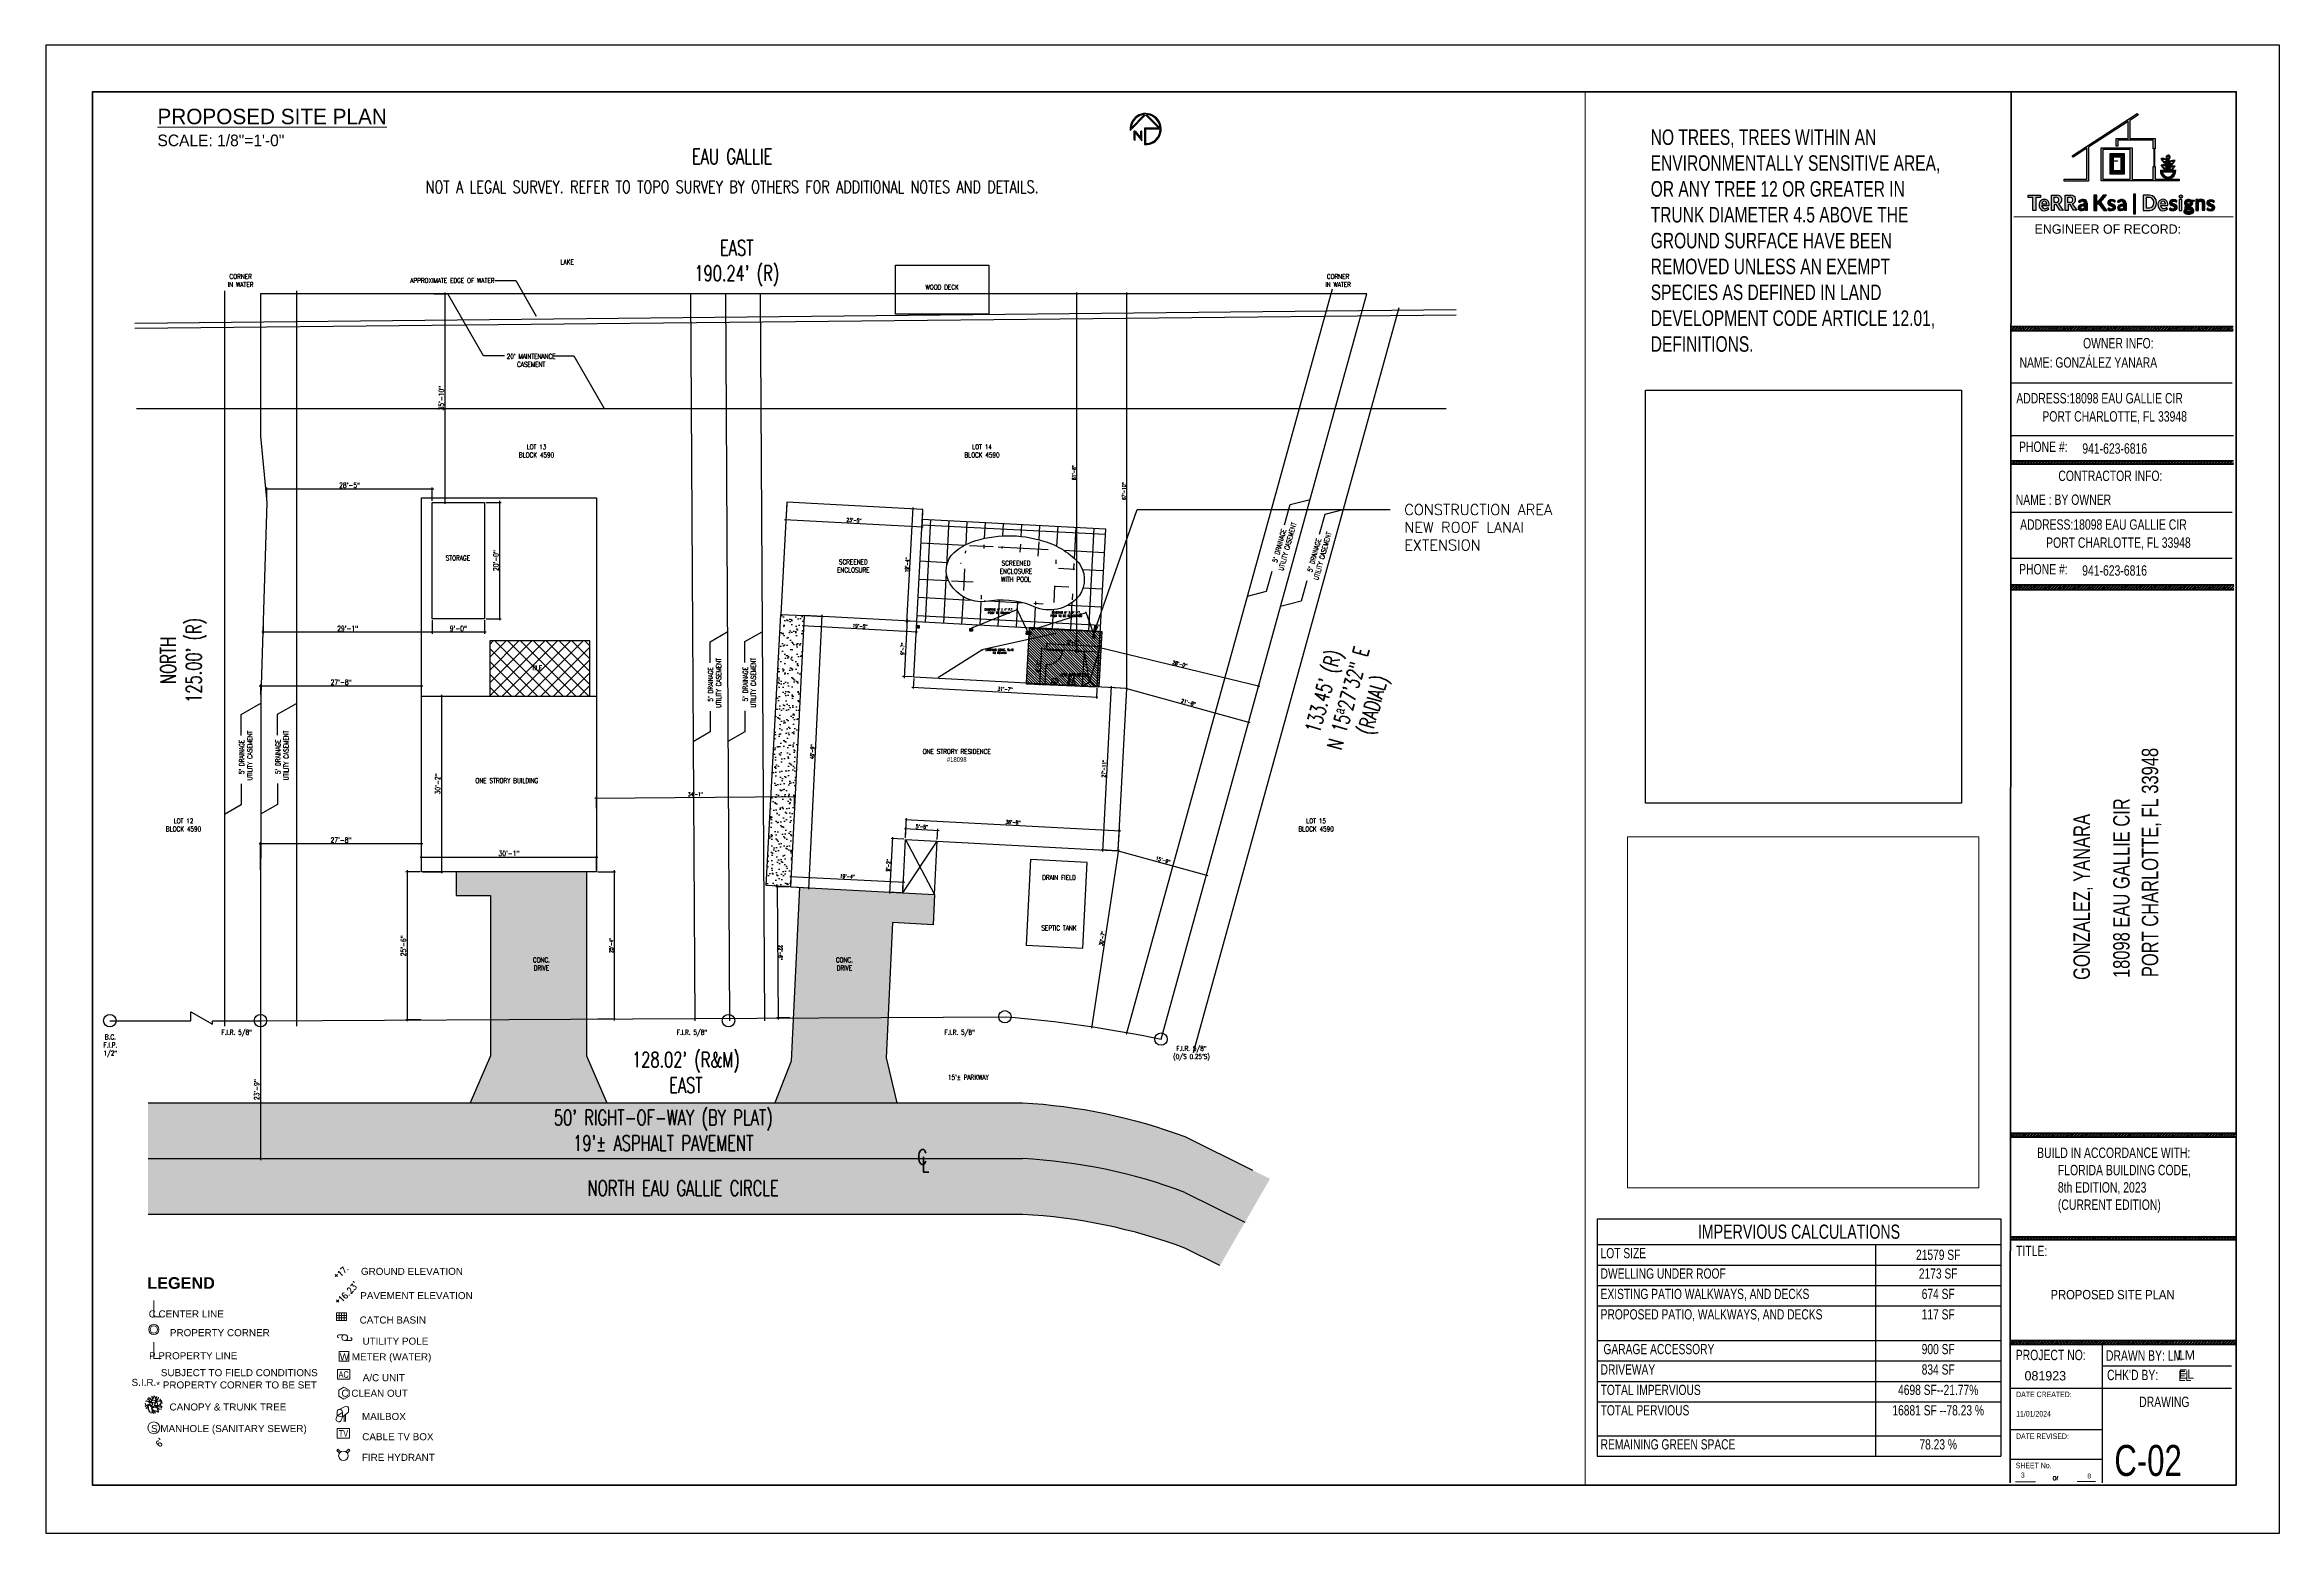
# Paper-space layout 'L2 PROPOSED LAYOUT' of a CAD drawing. Header units: inches. Extents: x 0 to 36, y 0 to 24.
# The model-space entities are those that its viewports show. They can reach past a viewport. Long polylines and large blocks are cut down to what shows.
import ezdxf
from ezdxf import colors
from ezdxf.entities.mleader import LeaderData, LeaderLine
from ezdxf.math import Vec2, Vec3

# ---------------------------------------------------------------- set-up
doc = ezdxf.new("R2010")
doc.units = ezdxf.units.IN
doc.header["$LTSCALE"] = 0.5
doc.header["$MEASUREMENT"] = 0
for name, pattern in [('ACAD_ISO10W100', [18, 12, -3, 0, -3]), ('CENTER2', [1.125, 0.75, -0.125, 0.125, -0.125]), ('DASHED', [0.75, 0.5, -0.25]), ('DASHED2', [0.375, 0.25, -0.125]), ('HIDDEN', [0.375, 0.25, -0.125])]:
    doc.linetypes.add(name, pattern=pattern)
doc.layers.get('Defpoints').update_dxf_attribs({"color": 140})
for name, color, linetype, lineweight in [('A-Anno-Titl-Bdry', 239, 'Continuous', 35), ('A-Anno-Titl-Note', 231, 'Continuous', 25), ('A-Anno-Titl-Otln', 236, 'Continuous', 35), ('A-Anno-Titl-Thin', 231, 'Continuous', 25), ('A-Wall-Open', 31, 'Continuous', 25), ('foundation footers', 5, 'DASHED2', 9), ('P-HANDWASH', 1, 'Continuous', 13), ('P-TOILET', 1, 'Continuous', 13), ('PS-TEXT-NOTES', 3, 'Continuous', 9), ('TXT', 4, 'Continuous', 9)]:
    doc.layers.add(name, color=color, linetype=linetype, lineweight=lineweight)
for name, color, linetype in [('A-TEXT', 3, 'Continuous'), ('COM-FXT', 1, 'Continuous'), ('DIMS', 8, 'Continuous'), ('FLP-DR', 1, 'Continuous'), ('J-TEXT', 140, 'Continuous'), ('PDF7_ELEVATIONS', 7, 'Continuous'), ('PDF7_SYMBOLS', 7, 'Continuous'), ('PDF7_TEXT', 7, 'Continuous')]:
    doc.layers.add(name, color=color, linetype=linetype)
doc.layers.add('PDF7_TREES', color=7, linetype='Continuous', true_color=0x4a944a)
doc.layers.add('PDF7_TRUNK', color=7, linetype='Continuous', true_color=0xb85b00)
doc.styles.add('100A', font='arch.shx', dxfattribs={"width": 0.9, "height": 6.4})
doc.styles.add('ACH NOTES', font='romans.shx', dxfattribs={"width": 0.75, "height": 3.5})
doc.styles.add('Annotative', font='arch.shx', dxfattribs={"width": 0.75})
doc.styles.add('ARCH', font='arch.shx')
doc.styles.add('DimText', font='simplex.shx', dxfattribs={"width": 0.7})
doc.styles.add('Lmar Style', font='arch.shx', dxfattribs={"width": 0.75})
doc.styles.add('PDF Arial', font='arial.ttf')
doc.styles.add('PDF Arial Bold', font='arialbd.ttf', dxfattribs={"height": 8})
doc.styles.add('RomanS', font='romans.shx')
doc.dimstyles.new('Copy of S25-T09375', dxfattribs={"dimscale": 48, "dimtxt": 0.15625, "dimasz": 0.0625, "dimexe": 0.0625, "dimexo": 0.0625, "dimgap": 0.03125, "dimtad": 1, "dimdec": 0, "dimzin": 3, "dimdsep": 46, "dimlunit": 4, "dimtxsty": 'DimText', "dimblk": 'ARCHTICK', "dimcen": 0.09375, "dimdle": 0.0625, "dimclrd": 1, "dimclre": 1, "dimclrt": 2, "dimadec": 1, "dimazin": 1, "dimtfac": 1, "dimtdec": 0, "dimtix": 1, "dimtmove": 2, "dimatfit": 3, "dimfxl": 1, "dimfrac": 1, "dimtzin": 3, "dimlwd": -1, "dimlwe": -1, "dimarcsym": 0})
doc.dimstyles.new('Copy(2) of S25-T09375', dxfattribs={"dimscale": 48, "dimtxt": 0.21875, "dimasz": 0.0625, "dimexe": 0.0625, "dimexo": 0.0625, "dimgap": 0.03125, "dimtad": 1, "dimdec": 0, "dimzin": 3, "dimdsep": 46, "dimlunit": 4, "dimtxsty": 'DimText', "dimblk": 'ARCHTICK', "dimcen": 0.09375, "dimdle": 0.0625, "dimclrd": 1, "dimclre": 1, "dimclrt": 2, "dimadec": 1, "dimazin": 1, "dimtfac": 1, "dimtdec": 0, "dimtix": 1, "dimtmove": 2, "dimatfit": 3, "dimfxl": 1, "dimfrac": 1, "dimtzin": 3, "dimlwd": -1, "dimlwe": -1, "dimarcsym": 0})
picture_1 = doc.add_image_def('image3.png', size_in_pixel=(274, 358))
pattern_1 = [(45, (5.927834, 0.04212), (-0.02365764, 0.02365764), []), (45, (5.943606, 0.04212), (-0.02365764, 0.02365764), [])]

psp = doc.layouts.new('L2 PROPOSED LAYOUT')

# ---------------------------------------------------------------- texts
at = {"linetype": 'Continuous', "insert": (25.89, 22.617), "char_height": 0.25, "width": 4.69572, "attachment_point": 1, "style": 'Lmar Style'}
psp.add_mtext('NO TREES, TREES WITHIN AN ENVIRONMENTALLY SENSITIVE AREA, OR ANY TREE 12 OR GREATER IN TRUNK DIAMETER 4.5 ABOVE THE GROUND SURFACE HAVE BEEN REMOVED UNLESS AN EXEMPT SPECIES AS DEFINED IN LAND DEVELOPMENT CODE ARTICLE 12.01, DEFINITIONS. ', dxfattribs=at)
at = {"color": 0, "transparency": 33554687, "insert": (32.336, 3.907), "char_height": 0.15, "attachment_point": 1, "style": '100A'}
psp.add_mtext_dynamic_manual_height_columns('PROPOSED SITE PLAN ', width=4.26673, gutter_width=0.469, heights=[0], dxfattribs=at)
at = {"attachment_point": 1, "style": 'ARCH'}
for s, width, insert, char_height in [('LM', 1.76147, (34.386, 2.935), 0.15), ('081923', 1.76147, (31.916, 2.598), 0.15), ('EL', 1.76147, (34.404, 2.625), 0.15), ('3', 1.76147, (31.857, 0.963), 0.08), ('8', 0.78608, (32.928, 0.947), 0.0782)]:
    psp.add_mtext_dynamic_manual_height_columns(s, width=width, gutter_width=0.469, heights=[0], dxfattribs=dict(at, insert=insert, char_height=char_height))
at = {"insert": (33.364, 1.408), "char_height": 0.5, "width": 0.78608, "attachment_point": 1, "style": 'Annotative'}
psp.add_mtext('C-02', dxfattribs=at)
at = {"layer": 'A-TEXT', "insert": (16.589, 13.823), "char_height": 0.0502, "attachment_point": 5, "style": 'DimText'}
psp.add_mtext('NEW BATHROOM', dxfattribs=at)
at = {"layer": 'A-Wall-Open', "insert": (6.142, 21.791), "char_height": 0.2, "width": 568.39219, "attachment_point": 1, "style": 'ACH NOTES'}
psp.add_mtext('NOT A LEGAL SURVEY. REFER TO TOPO SURVEY BY OTHERS FOR ADDITIONAL NOTES AND DETAILS.   ', dxfattribs=at)
at = {"layer": 'PDF7_TEXT', "attachment_point": 7}
for s, insert, char_height, style in [('LEGEND', (1.654, 3.923), 0.1871, 'PDF Arial Bold'), ('GROUND ELEVATION', (5.098, 4.148), 0.11391, 'PDF Arial'), ('PAVEMENT ELEVATION', (5.087, 3.757), 0.11391, 'PDF Arial'), ('C CENTER LINE', (1.676, 3.462), 0.11391, 'PDF Arial'), ('PROPERTY CORNER', (2.019, 3.16), 0.11391, 'PDF Arial'), ('CATCH BASIN', (5.077, 3.364), 0.11391, 'PDF Arial'), ('P PROPERTY LINE', (1.682, 2.788), 0.11391, 'PDF Arial'), ('W METER (WATER)', (4.757, 2.738), 0.11391, 'PDF Arial'), ('UTILITY POLE', (5.123, 3.023), 0.11391, 'PDF Arial'), ('SUBJECT TO FIELD CONDITIONS', (1.873, 2.515), 0.11391, 'PDF Arial'), ('A/C UNIT', (5.127, 2.434), 0.1139, 'PDF Arial'), ('S.I.R.', (1.401, 2.358), 0.1139, 'PDF Arial'), ('* PROPERTY CORNER TO BE SET', (1.798, 2.317), 0.11391, 'PDF Arial'), ('C CLEAN OUT', (4.784, 2.183), 0.11391, 'PDF Arial'), ('CANOPY & TRUNK TREE', (2.012, 1.962), 0.11391, 'PDF Arial'), ('MAILBOX', (5.115, 1.808), 0.1139, 'PDF Arial'), ('S MANHOLE (SANITARY SEWER)', (1.714, 1.581), 0.11391, 'PDF Arial'), ('CABLE TV BOX', (5.119, 1.482), 0.11391, 'PDF Arial'), ('FIRE HYDRANT', (5.113, 1.151), 0.11391, 'PDF Arial')]:
    psp.add_mtext(s, dxfattribs=dict(at, insert=insert, char_height=char_height, style=style))

msp = doc.modelspace()

# ---------------------------------------------------------------- texts
at = {"layer": 'A-TEXT', "attachment_point": 5, "style": 'DimText'}
for s, insert, char_height in [('EAU GALLIE ', (45343.9, 1780.1), 31.545), ("EAST\\P190.24' (R)", (45353.5, 1560.1), 31.545), ('CORNER \\PIN WATER', (44329.7, 1524.2), 10), ('APPROXIMATE EDGE OF WATER', (44766.5, 1524.2), 10), ('LAKE', (45003.5, 1562.3), 10), ('CORNER \\PIN WATER', (46594.2, 1524.2), 10), ('WOOD DECK', (45777.2, 1510.6), 10), ("20' MAINTENANCE\\PCASEMENT", (44929.2, 1359.4), 10), ('LOT 13\\PBLOCK 4590', (44940.2, 1172.5), 10), ('LOT 14\\PBLOCK 4590', (45859.4, 1172.5), 10), ('STORAGE', (44778, 951.6), 10), ('SCREENED \\PENCLOSURE', (45593.9, 935.1), 10), ('SCREENED \\PENCLOSURE\\PWITH POOL', (45929.6, 924.2), 10), ('TILE', (44941.2, 724.8), 10), ('ONE STRORY RESIDENCE\\P{\\fArial|b0|i0|c0|p34;#18098}', (45807.3, 543.9), 10), ('ONE STRORY BUILDING', (44878.9, 492.2), 10), ('LOT 12\\PBLOCK 4590', (44211.8, 400.7), 10), ('LOT 15\\PBLOCK 4590', (46548.9, 400.7), 10), ('DRAIN FIELD', (46018.3, 292.3), 10), ('SEPTIC TANK', (46018.3, 188.1), 10), ('CONC. \\PDRIVE', (44950.4, 113.8), 10), ('CONC. \\PDRIVE', (45575.5, 113.8), 10), ('\\A1;B.C.\\PF.I.P.\\P1/2"', (44061, -55.2), 10), ('\\A1;\\pxi-3,l4,t4;F.I.R.^I5/8"', (44316.8, -28.9), 10), ('\\A1;\\pxi-3,l4,t4;F.I.R.^I5/8"', (45256.1, -28.9), 10), ('\\A1;\\pxi-3,l4,t4;F.I.R.^I5/8"', (45808.4, -28.9), 10), ("128.02' (R&M)\\PEAST", (45248.5, -110), 31.545), ("\\A1;15'%%P PARKWAY", (45831.3, -120), 10), ("50' RIGHT-OF-WAY (BY PLAT)\\P19'%%P ASPHALT PAVEMENT", (45201.9, -229.6), 31.545), ('NORTH EAU GALLIE CIRCLE', (45242.9, -348.8), 31.545)]:
    msp.add_mtext(s, dxfattribs=dict(at, insert=insert, char_height=char_height))
for s, insert, char_height, rotation in [("5' DRAINAGE\\P UTILITY CASEMENT", (46480.9, 974.6), 10, 74.5624), ("5' DRAINAGE\\P UTILITY CASEMENT", (46553.1, 955.1), 10, 74.5624), ("NORTH\\P125.00' (R)", (44211.8, 740.2), 31.545, 90), ('133.45\' (R)\\PN 15ª27\'32" E\\P(RADIAL)', (46619.6, 661), 31.545, 74.5669), ("5' DRAINAGE\\P UTILITY CASEMENT", (45307.7, 690.8), 10, 90), ("5' DRAINAGE\\P UTILITY CASEMENT", (45379.4, 691.2), 10, 90), ("5' DRAINAGE\\P UTILITY CASEMENT", (44340.3, 540.8), 10, 90), ("5' DRAINAGE\\P UTILITY CASEMENT", (44415.1, 541.2), 10, 90)]:
    msp.add_mtext(s, dxfattribs=dict(at, insert=insert, char_height=char_height, rotation=rotation))
at = {"layer": 'A-TEXT', "insert": (46286.7, -70.6), "char_height": 10, "width": 148.502, "attachment_point": 5, "style": 'DimText'}
msp.add_mtext('\\A1;\\pxi-3,l4,t4;F.I.R.^I5/8"\\P(0/S 0.25\'S)', dxfattribs=at)

# ---------------------------------------------------------------- blocks, each defined once
blk = doc.blocks.new('TB-24X36')
h = blk.add_hatch(color=256)
h.dxf.hatch_style = 1
h.paths.add_polyline_path([(32.814, 22.069), (32.814, 21.797), (32.619, 21.797), (32.619, 21.673), (32.649, 21.673), (32.649, 21.77), (33.219, 21.77), (33.219, 21.628), (33.232, 21.628), (33.232, 21.343), (33.219, 21.343), (33.219, 21.137), (32.878, 21.137), (32.878, 21.648), (32.377, 21.648), (32.377, 21.111), (33.635, 21.111), (33.635, 21.138), (33.248, 21.138), (33.248, 21.343), (33.238, 21.343), (33.238, 21.628), (33.248, 21.628), (33.248, 21.795), (32.84, 21.795), (32.84, 22.084), (32.981, 22.176), (32.956, 22.201), (31.913, 21.519), (31.929, 21.496), (32.147, 21.639), (32.147, 21.139), (31.78, 21.139), (31.78, 21.109), (32.174, 21.109), (32.174, 21.655)])
h.paths.add_polyline_path([(32.403, 21.619), (32.847, 21.619), (32.847, 21.139), (32.403, 21.139)], flags=16)
h.paths.add_polyline_path([(32.516, 21.548), (32.752, 21.548), (32.752, 21.224), (32.516, 21.224)], flags=0)
h.paths.add_polyline_path([(32.544, 21.52), (32.725, 21.52), (32.725, 21.252), (32.544, 21.252)], flags=0)
h.paths.add_polyline_path([(32.563, 21.5), (32.705, 21.5), (32.705, 21.271), (32.563, 21.271)], flags=0)
h.paths.add_polyline_path([(32.57, 21.494), (32.699, 21.494), (32.699, 21.278), (32.57, 21.278)], flags=0)
h.paths.add_polyline_path([(32.589, 21.436), (32.64, 21.436), (32.64, 21.428), (32.589, 21.428)], flags=0)
h.paths.add_polyline_path([(32.705, 21.5), (32.563, 21.5), (32.563, 21.271), (32.705, 21.271)], flags=0)
h = blk.add_hatch(color=256)
h.dxf.hatch_style = 1
h.paths.add_polyline_path([(32.752, 21.548), (32.516, 21.548), (32.516, 21.224), (32.752, 21.224)])
h.paths.add_polyline_path([(32.725, 21.52), (32.725, 21.252), (32.544, 21.252), (32.544, 21.52)], flags=16)
h.paths.add_polyline_path([(32.705, 21.5), (32.705, 21.271), (32.563, 21.271), (32.563, 21.5)], flags=0)
h.paths.add_polyline_path([(32.699, 21.494), (32.699, 21.278), (32.57, 21.278), (32.57, 21.494)], flags=0)
h.paths.add_polyline_path([(32.64, 21.436), (32.64, 21.428), (32.589, 21.428), (32.589, 21.436)], flags=0)
h = blk.add_hatch(color=256)
h.dxf.hatch_style = 1
h.paths.add_polyline_path([(32.705, 21.5), (32.563, 21.5), (32.563, 21.271), (32.705, 21.271)])
h.paths.add_polyline_path([(32.699, 21.494), (32.699, 21.278), (32.57, 21.278), (32.57, 21.494)], flags=16)
h.paths.add_polyline_path([(32.64, 21.436), (32.64, 21.428), (32.589, 21.428), (32.589, 21.436)], flags=0)
h.paths.add_polyline_path([(32.64, 21.436), (32.589, 21.436), (32.589, 21.428), (32.64, 21.428)], flags=0)
h = blk.add_hatch(color=256)
h.dxf.hatch_style = 1
edge = h.paths.add_edge_path()
edge.add_arc((33.457, 21.493), 0.0337, 292.0716, 609.5125)
edge.add_line((33.445, 21.461), (33.445, 21.437))
edge.add_spline(control_points=[(33.445, 21.437), (33.438, 21.447), (33.415, 21.477), (33.374, 21.474), (33.345, 21.471)], knot_values=[0.000147, 0.000147, 0.000147, 0.000147, 0.056937, 0.18961, 0.18961, 0.18961, 0.18961], degree=3, periodic=0)
edge.add_spline(control_points=[(33.345, 21.471), (33.349, 21.464), (33.366, 21.437), (33.397, 21.386), (33.433, 21.406), (33.445, 21.413)], knot_values=[0.000093, 0.000093, 0.000093, 0.000093, 0.044317, 0.163563, 0.228901, 0.228901, 0.228901, 0.228901], degree=3, periodic=0)
edge.add_line((33.445, 21.413), (33.445, 21.334))
edge.add_spline(control_points=[(33.445, 21.334), (33.438, 21.344), (33.415, 21.375), (33.374, 21.371), (33.345, 21.368)], knot_values=[0.000048, 0.000048, 0.000048, 0.000048, 0.056937, 0.18961, 0.18961, 0.18961, 0.18961], degree=3, periodic=0)
edge.add_spline(control_points=[(33.345, 21.368), (33.349, 21.361), (33.366, 21.335), (33.397, 21.283), (33.433, 21.303), (33.445, 21.31)], knot_values=[0.000029, 0.000029, 0.000029, 0.000029, 0.044253, 0.163499, 0.228901, 0.228901, 0.228901, 0.228901], degree=3, periodic=0)
edge.add_line((33.445, 21.31), (33.445, 21.283))
edge.add_line((33.445, 21.283), (33.335, 21.283))
edge.add_arc((33.458, 21.271), 0.123, 174.3758, 365.6304)
edge.add_line((33.58, 21.283), (33.507, 21.283))
edge.add_spline(control_points=[(33.507, 21.283), (33.507, 21.283), (33.505, 21.283), (33.503, 21.283), (33.502, 21.283)], knot_values=[0.057332, 0.057332, 0.057332, 0.057332, 0.059217, 0.067464, 0.067464, 0.067464, 0.067464], degree=3, periodic=0)
edge.add_line((33.502, 21.283), (33.47, 21.283))
edge.add_line((33.47, 21.283), (33.47, 21.296))
edge.add_spline(control_points=[(33.47, 21.296), (33.48, 21.29), (33.491, 21.284), (33.502, 21.283)], knot_values=[0, 0, 0, 0, 0.057332, 0.057332, 0.057332, 0.057332], degree=3, periodic=0)
edge.add_line((33.502, 21.283), (33.507, 21.283))
edge.add_spline(control_points=[(33.507, 21.283), (33.527, 21.285), (33.549, 21.321), (33.566, 21.347), (33.57, 21.354)], knot_values=[0.067464, 0.067464, 0.067464, 0.067464, 0.184823, 0.229048, 0.229048, 0.229048, 0.229048], degree=3, periodic=0)
edge.add_spline(control_points=[(33.57, 21.354), (33.541, 21.357), (33.5, 21.361), (33.477, 21.33), (33.47, 21.321)], knot_values=[0, 0, 0, 0, 0.132673, 0.189716, 0.189716, 0.189716, 0.189716], degree=3, periodic=0)
edge.add_line((33.47, 21.321), (33.47, 21.386))
edge.add_spline(control_points=[(33.47, 21.386), (33.482, 21.379), (33.517, 21.359), (33.549, 21.411), (33.565, 21.437), (33.57, 21.444)], knot_values=[0, 0, 0, 0, 0.065431, 0.184676, 0.228901, 0.228901, 0.228901, 0.228901], degree=3, periodic=0)
edge.add_spline(control_points=[(33.57, 21.444), (33.541, 21.447), (33.5, 21.451), (33.477, 21.42), (33.47, 21.41)], knot_values=[0, 0, 0, 0, 0.132673, 0.18961, 0.18961, 0.18961, 0.18961], degree=3, periodic=0)
edge.add_line((33.47, 21.41), (33.47, 21.461))
edge = h.paths.add_edge_path(flags=16)
edge.add_spline(control_points=[(33.433, 21.431), (33.428, 21.426), (33.416, 21.416), (33.383, 21.422), (33.373, 21.444), (33.367, 21.457)], knot_values=[0, 0, 0, 0, 0.031107, 0.077894, 0.146017, 0.146017, 0.146017, 0.146017], degree=3, periodic=0)
edge.add_spline(control_points=[(33.367, 21.457), (33.385, 21.459), (33.414, 21.461), (33.428, 21.439), (33.433, 21.431)], knot_values=[0, 0, 0, 0, 0.082948, 0.129225, 0.129225, 0.129225, 0.129225], degree=3, periodic=0)
h.paths.add_polyline_path([(33.439, 21.493, -1), (33.475, 21.493, -1)], flags=16)
edge = h.paths.add_edge_path(flags=16)
edge.add_spline(control_points=[(33.482, 21.404), (33.487, 21.412), (33.501, 21.434), (33.529, 21.432), (33.547, 21.43)], knot_values=[0, 0, 0, 0, 0.046277, 0.129225, 0.129225, 0.129225, 0.129225], degree=3, periodic=0)
edge.add_spline(control_points=[(33.547, 21.43), (33.542, 21.417), (33.532, 21.395), (33.498, 21.389), (33.486, 21.4), (33.482, 21.404)], knot_values=[0, 0, 0, 0, 0.068123, 0.11491, 0.146017, 0.146017, 0.146017, 0.146017], degree=3, periodic=0)
edge = h.paths.add_edge_path(flags=16)
edge.add_spline(control_points=[(33.367, 21.354), (33.385, 21.356), (33.414, 21.359), (33.428, 21.336), (33.433, 21.328)], knot_values=[0, 0, 0, 0, 0.082948, 0.129225, 0.129225, 0.129225, 0.129225], degree=3, periodic=0)
edge.add_spline(control_points=[(33.433, 21.328), (33.428, 21.324), (33.416, 21.313), (33.383, 21.32), (33.373, 21.341), (33.367, 21.354)], knot_values=[0, 0, 0, 0, 0.031107, 0.077894, 0.146017, 0.146017, 0.146017, 0.146017], degree=3, periodic=0)
edge = h.paths.add_edge_path(flags=16)
edge.add_spline(control_points=[(33.482, 21.314), (33.487, 21.322), (33.501, 21.345), (33.529, 21.342), (33.548, 21.341)], knot_values=[0, 0, 0, 0, 0.046277, 0.129225, 0.129225, 0.129225, 0.129225], degree=3, periodic=0)
edge.add_spline(control_points=[(33.548, 21.341), (33.542, 21.328), (33.532, 21.306), (33.498, 21.3), (33.486, 21.31), (33.482, 21.314)], knot_values=[0, 0, 0, 0, 0.068123, 0.11491, 0.146017, 0.146017, 0.146017, 0.146017], degree=3, periodic=0)
h.paths.add_polyline_path([(33.55, 21.257, -0.874805), (33.363, 21.257)], flags=16)
h = blk.add_hatch(color=256)
h.dxf.hatch_style = 1
h.paths.add_polyline_path([(33.473, 21.36, 1), (33.498, 21.36, 1)])
h.paths.add_polyline_path([(33.493, 21.36, -1), (33.477, 21.36, -1)], flags=16)
h.paths.add_polyline_path([(33.407, 21.382, 1), (33.44, 21.382, 1)])
h.paths.add_polyline_path([(33.435, 21.382, -1), (33.412, 21.382, -1)], flags=16)
h = blk.add_hatch(color=256)
h.dxf.hatch_style = 1
h.paths.add_polyline_path([(32.932, 20.9), (32.901, 20.9), (32.901, 20.583), (32.932, 20.583)])
h = blk.add_hatch(color=256)
h.dxf.hatch_style = 1
h.paths.add_polyline_path([(31.323, 20.844), (31.402, 20.844), (31.402, 20.883), (31.204, 20.883), (31.204, 20.845), (31.279, 20.845), (31.279, 20.636), (31.323, 20.636)])
h.paths.add_polyline_path([(31.378, 20.725, 0.725804), (31.534, 20.663), (31.516, 20.685, -0.702511), (31.421, 20.717), (31.539, 20.717, 1.160584)])
h.paths.add_polyline_path([(31.501, 20.743), (31.423, 20.745, -1.06753)], flags=16)
h.paths.add_polyline_path([(31.666, 20.882), (31.575, 20.882), (31.575, 20.635), (31.622, 20.636), (31.622, 20.728, -0.066341), (31.655, 20.73), (31.711, 20.639), (31.766, 20.637), (31.691, 20.74, 0.919487)])
h.paths.add_polyline_path([(31.621, 20.848), (31.654, 20.848, -1.053423), (31.656, 20.766), (31.621, 20.765)], flags=16)
h.paths.add_polyline_path([(31.888, 20.883), (31.797, 20.883), (31.797, 20.635), (31.845, 20.636), (31.845, 20.728, -0.066341), (31.877, 20.73), (31.933, 20.639), (31.988, 20.638), (31.913, 20.74, 0.919487)])
h.paths.add_polyline_path([(31.843, 20.848), (31.876, 20.848, -1.053423), (31.878, 20.766), (31.843, 20.765)], flags=16)
h.paths.add_polyline_path([(33.292, 20.725, 0.725804), (33.448, 20.664), (33.429, 20.685, -0.702511), (33.334, 20.718), (33.452, 20.718, 1.160584)])
h.paths.add_polyline_path([(33.337, 20.746, -1.06753), (33.415, 20.744)], flags=16)
h = blk.add_hatch(color=256)
h.dxf.hatch_style = 1
h.paths.add_polyline_path([(32.121, 20.805, 0.311148), (32.017, 20.788, 0.727512), (32.035, 20.769, 0.021646), (32.064, 20.78, -0.539298), (32.111, 20.757), (32.111, 20.736, 0.133292), (32.024, 20.715, 0.475606), (32.021, 20.647, 0.365876), (32.114, 20.658), (32.12, 20.639), (32.129, 20.634), (32.151, 20.634), (32.151, 20.751, 0.301099)])
h.paths.add_polyline_path([(32.111, 20.711), (32.111, 20.682, -0.390959), (32.053, 20.669, -0.388833), (32.049, 20.692, -0.252119), (32.076, 20.708)], flags=16)
h = blk.add_hatch(color=256)
h.dxf.hatch_style = 1
h.paths.add_polyline_path([(32.464, 20.882), (32.413, 20.882), (32.331, 20.78), (32.308, 20.78), (32.308, 20.884), (32.262, 20.884), (32.262, 20.637), (32.31, 20.637), (32.31, 20.745), (32.335, 20.745), (32.42, 20.637), (32.47, 20.637), (32.376, 20.764), (32.37, 20.77)])
h = blk.add_hatch(color=256)
h.dxf.hatch_style = 1
h.paths.add_polyline_path([(32.528, 20.754, -0.541614), (32.537, 20.784, -0.211981), (32.588, 20.775, 0.771475), (32.604, 20.794, 0.363384), (32.498, 20.793, 0.561554), (32.518, 20.716), (32.56, 20.701, -0.724739), (32.55, 20.661, -0.120496), (32.506, 20.673, 0.667097), (32.485, 20.652, 0.385681), (32.601, 20.659, 0.540897), (32.578, 20.733)])
h = blk.add_hatch(color=256)
h.dxf.hatch_style = 1
h.paths.add_polyline_path([(32.749, 20.804, 0.311148), (32.645, 20.786, 0.727512), (32.663, 20.767, 0.021646), (32.692, 20.779, -0.539298), (32.739, 20.756), (32.739, 20.735, 0.133292), (32.652, 20.713, 0.475606), (32.649, 20.645, 0.365876), (32.742, 20.656), (32.748, 20.638), (32.757, 20.633), (32.779, 20.633), (32.779, 20.75, 0.301099)])
h.paths.add_polyline_path([(32.739, 20.709), (32.739, 20.68, -0.390959), (32.681, 20.667, -0.388833), (32.677, 20.69, -0.252119), (32.704, 20.706)], flags=16)
h = blk.add_hatch(color=256)
h.dxf.hatch_style = 1
h.paths.add_polyline_path([(33.159, 20.883), (33.057, 20.884), (33.057, 20.635), (33.161, 20.635, 0.89591)])
h.paths.add_polyline_path([(33.161, 20.677), (33.101, 20.677), (33.101, 20.845), (33.167, 20.845, -0.778769)], flags=16)
h.paths.add_polyline_path([(33.68, 20.81), (33.638, 20.81), (33.638, 20.637), (33.68, 20.637)])
h.paths.add_polyline_path([(33.636, 20.861, 1), (33.687, 20.861, 1)])
h = blk.add_hatch(color=256)
h.dxf.hatch_style = 1
h.paths.add_polyline_path([(33.521, 20.752, -0.541614), (33.53, 20.782, -0.211981), (33.581, 20.773, 0.771475), (33.597, 20.792, 0.363384), (33.491, 20.791, 0.561554), (33.511, 20.714), (33.553, 20.699, -0.724739), (33.543, 20.659, -0.120496), (33.5, 20.672, 0.667097), (33.478, 20.65, 0.385681), (33.594, 20.657, 0.540897), (33.571, 20.731)])
h = blk.add_hatch(color=256)
h.dxf.hatch_style = 1
edge = h.paths.add_edge_path()
edge.add_ellipse((33.787, 20.757), major_axis=(0.0674, 0), ratio=0.839251, start_angle=251.0262, end_angle=378.0221)
edge.add_line((33.851, 20.775), (33.878, 20.785))
edge.add_line((33.878, 20.785), (33.878, 20.802))
edge.add_line((33.878, 20.802), (33.828, 20.802))
edge.add_ellipse((33.787, 20.757), major_axis=(0.0674, 0), ratio=0.839251, start_angle=412.6517, end_angle=593.8347)
edge.add_arc((33.755, 20.682), 0.0305, 104.0661, 241.2618)
edge.add_arc((33.748, 20.62), 0.0367, 102.2675, 255.5413)
edge.add_arc((33.785, 20.687), 0.113, 245.8832, 316.0011)
edge.add_arc((33.83, 20.633), 0.0444, 326.437, 449.1029)
edge.add_line((33.831, 20.678), (33.771, 20.679))
edge.add_arc((33.777, 20.693), 0.0159, 137.7006, 245.2707, ccw=False)
edge = h.paths.add_edge_path(flags=16)
edge.add_ellipse((33.788, 20.758), major_axis=(0.0307, 0), ratio=0.742552, start_angle=0, end_angle=360)
edge = h.paths.add_edge_path(flags=16)
edge.add_ellipse((33.789, 20.629), major_axis=(0.0418, 0), ratio=0.42029, start_angle=0, end_angle=360)
h = blk.add_hatch(color=256)
h.dxf.hatch_style = 1
h.paths.add_polyline_path([(34.009, 20.764), (34.009, 20.638), (34.051, 20.638), (34.051, 20.763, 0.67117), (33.942, 20.791), (33.942, 20.811), (33.904, 20.812), (33.904, 20.637), (33.945, 20.637), (33.945, 20.763, -0.541952)])
h = blk.add_hatch(color=256)
h.dxf.hatch_style = 1
h.paths.add_polyline_path([(34.126, 20.751, -0.541614), (34.135, 20.781, -0.211981), (34.186, 20.772, 0.771475), (34.202, 20.79, 0.363384), (34.095, 20.79, 0.561554), (34.115, 20.712), (34.158, 20.698, -0.724739), (34.147, 20.658, -0.120496), (34.104, 20.67, 0.667097), (34.082, 20.649, 0.385681), (34.199, 20.655, 0.540897), (34.175, 20.729)])
h = blk.add_hatch()
h.set_pattern_fill('ANSI32', color=256, scale=0.089219)
h.set_pattern_definition([(45, (-3.78282, -0.866356), (-0.023657639, 0.023657639), []), (45, (-3.76705, -0.866356), (-0.023657639, 0.023657639), [])])
h.paths.add_polyline_path([(34.504, 18.767), (30.926, 18.767), (30.926, 18.695), (34.504, 18.695)])
h = blk.add_hatch()
h.set_pattern_fill('ANSI32', color=256, scale=0.089219)
h.set_pattern_definition([(45, (5.93962, 3.424058), (-0.02365764, 0.02365764), []), (45, (5.95539, 3.424058), (-0.02365764, 0.02365764), [])])
h.paths.add_polyline_path([(34.51, 16.597), (30.924, 16.597), (30.924, 16.544), (34.51, 16.544)])
h.paths.add_polyline_path([(34.516, 14.6), (30.922, 14.6), (30.922, 14.518), (34.516, 14.518)])
h = blk.add_hatch()
h.set_pattern_fill('ANSI32', color=256, scale=0.089219)
h.set_pattern_definition(pattern_1)
h.paths.add_polyline_path([(34.54, 5.759), (30.914, 5.759), (30.914, 5.694), (34.54, 5.694)])
h = blk.add_hatch()
h.set_pattern_fill('ANSI32', color=256, scale=0.089219)
h.set_pattern_definition(pattern_1)
h.paths.add_polyline_path([(34.543, 4.09), (30.912, 4.09), (30.912, 4.042), (34.543, 4.042)])
h.paths.add_polyline_path([(34.549, 2.42), (30.911, 2.419), (30.911, 2.352), (34.549, 2.352)])
for p, q in [((33.335, 21.283), (33.445, 21.283)), ((33.363, 21.257), (33.55, 21.257)), ((33.445, 21.437), (33.445, 21.461)), ((33.445, 21.334), (33.445, 21.413)), ((33.445, 21.283), (33.445, 21.31)), ((33.47, 21.461), (33.47, 21.41)), ((33.47, 21.386), (33.47, 21.321)), ((33.47, 21.296), (33.47, 21.283)), ((33.47, 21.283), (33.58, 21.283)), ((30.971, 20.531), (34.506, 20.541)), ((31.423, 20.745), (31.501, 20.743)), ((31.534, 20.663), (31.516, 20.685)), ((31.622, 20.636), (31.575, 20.635)), ((31.621, 20.765), (31.621, 20.848)), ((31.621, 20.848), (31.654, 20.848)), ((31.656, 20.766), (31.621, 20.765)), ((31.622, 20.728), (31.622, 20.636)), ((31.711, 20.639), (31.655, 20.73)), ((31.691, 20.74), (31.766, 20.637)), ((31.766, 20.637), (31.711, 20.639)), ((31.845, 20.636), (31.797, 20.635)), ((31.843, 20.765), (31.843, 20.848)), ((31.843, 20.848), (31.876, 20.848)), ((31.878, 20.766), (31.843, 20.765)), ((31.845, 20.728), (31.845, 20.636)), ((31.933, 20.639), (31.877, 20.73)), ((31.913, 20.74), (31.988, 20.638)), ((31.988, 20.638), (31.933, 20.639)), ((32.076, 20.708), (32.111, 20.711)), ((32.111, 20.736), (32.111, 20.757)), ((32.111, 20.711), (32.111, 20.682)), ((32.12, 20.639), (32.114, 20.658)), ((32.129, 20.634), (32.12, 20.639)), ((32.151, 20.634), (32.129, 20.634)), ((32.151, 20.751), (32.151, 20.634)), ((32.518, 20.716), (32.56, 20.701)), ((32.578, 20.733), (32.528, 20.754)), ((32.704, 20.706), (32.739, 20.709)), ((32.739, 20.735), (32.739, 20.756)), ((32.739, 20.709), (32.739, 20.68)), ((32.748, 20.638), (32.742, 20.656)), ((32.757, 20.633), (32.748, 20.638)), ((32.779, 20.633), (32.757, 20.633)), ((32.779, 20.75), (32.779, 20.633)), ((33.159, 20.883), (33.057, 20.884)), ((33.337, 20.746), (33.415, 20.744)), ((33.448, 20.664), (33.429, 20.685)), ((33.511, 20.714), (33.553, 20.699)), ((33.571, 20.731), (33.521, 20.752)), ((33.831, 20.678), (33.771, 20.679)), ((33.828, 20.802), (33.878, 20.802)), ((33.878, 20.785), (33.851, 20.775)), ((33.878, 20.802), (33.878, 20.785)), ((33.942, 20.811), (33.904, 20.812)), ((33.942, 20.791), (33.942, 20.811)), ((34.009, 20.764), (34.009, 20.638)), ((34.009, 20.638), (34.051, 20.638)), ((34.051, 20.638), (34.051, 20.763)), ((34.115, 20.712), (34.158, 20.698)), ((34.175, 20.729), (34.126, 20.751))]:
    blk.add_line(p, q)
for points in [[(31.78, 21.139), (32.147, 21.139), (32.147, 21.639), (31.929, 21.496), (31.913, 21.519), (32.956, 22.201), (32.981, 22.176), (32.84, 22.084), (32.84, 21.795), (33.248, 21.795), (33.248, 21.628), (33.238, 21.628), (33.238, 21.343), (33.248, 21.343), (33.248, 21.138), (33.635, 21.138), (33.635, 21.111), (32.377, 21.111), (32.377, 21.648), (32.878, 21.648), (32.878, 21.137), (33.219, 21.137), (33.219, 21.343), (33.232, 21.343), (33.232, 21.628), (33.219, 21.628), (33.219, 21.77), (32.649, 21.77), (32.649, 21.673), (32.619, 21.673), (32.619, 21.797), (32.814, 21.797), (32.814, 22.069), (32.174, 21.655), (32.174, 21.109), (31.78, 21.109), (31.78, 21.139)], [(31.279, 20.636), (31.279, 20.845), (31.204, 20.845), (31.204, 20.883), (31.402, 20.883), (31.402, 20.844), (31.323, 20.844), (31.323, 20.636), (31.279, 20.636)], [(31.421, 20.717), (31.539, 20.717)], [(31.575, 20.635), (31.575, 20.882), (31.666, 20.882)], [(31.797, 20.635), (31.797, 20.883), (31.888, 20.883)], [(32.262, 20.884), (32.262, 20.637), (32.31, 20.637), (32.31, 20.745), (32.335, 20.745), (32.42, 20.637), (32.47, 20.637), (32.376, 20.764), (32.37, 20.77), (32.464, 20.882), (32.413, 20.882), (32.331, 20.78), (32.308, 20.78), (32.308, 20.884), (32.262, 20.884)], [(33.057, 20.884), (33.057, 20.635), (33.161, 20.635)], [(33.167, 20.845), (33.101, 20.845), (33.101, 20.677), (33.161, 20.677)], [(33.334, 20.718), (33.452, 20.718)], [(33.904, 20.812), (33.904, 20.637), (33.945, 20.637), (33.945, 20.763)]]:
    blk.add_lwpolyline(points)
for points in [[(32.847, 21.619), (32.403, 21.619), (32.403, 21.139), (32.847, 21.139)], [(32.752, 21.548), (32.516, 21.548), (32.516, 21.224), (32.752, 21.224)], [(32.725, 21.52), (32.544, 21.52), (32.544, 21.252), (32.725, 21.252)], [(32.705, 21.5), (32.563, 21.5), (32.563, 21.271), (32.705, 21.271)], [(32.699, 21.494), (32.57, 21.494), (32.57, 21.278), (32.699, 21.278)], [(32.589, 21.436), (32.64, 21.436), (32.64, 21.428), (32.589, 21.428)], [(32.932, 20.9), (32.901, 20.9), (32.901, 20.583), (32.932, 20.583)], [(33.68, 20.81), (33.638, 20.81), (33.638, 20.637), (33.68, 20.637)]]:
    blk.add_lwpolyline(points, close=True)
for centre, radius in [((33.424, 21.382), 0.0164), ((33.424, 21.382), 0.0112), ((33.457, 21.493), 0.0177), ((33.485, 21.36), 0.0123), ((33.485, 21.36), 0.00808), ((33.662, 20.861), 0.0252)]:
    blk.add_circle(centre, radius)
for centre, radius, start, end in [((33.458, 21.271), 0.123, 174.3758, 5.6304), ((33.457, 21.269), 0.0943, 187.4891, 352.2075), ((33.457, 21.493), 0.0337, 292.0716, 249.5125), ((31.459, 20.733), 0.0814, 348.7882, 185.7908), ((31.466, 20.719), 0.0884, 176.4881, 320.3773), ((31.474, 20.718), 0.0533, 180.9244, 321.2782), ((31.462, 20.747), 0.0391, 355.0959, 182.5788), ((31.646, 20.608), 0.122, 86.0986, 101.2807), ((31.657, 20.807), 0.0411, 268.384, 94.3452), ((31.673, 20.81), 0.0724, 284.7449, 95.1373), ((31.869, 20.608), 0.122, 86.0986, 101.2807), ((31.879, 20.807), 0.0411, 268.384, 94.3452), ((31.895, 20.81), 0.0724, 284.7449, 95.1373), ((32.05, 20.68), 0.044, 126.2132, 227.9574), ((32.029, 20.781), 0.0141, 151.7799, 295.9253), ((32.081, 20.721), 0.0932, 64.8122, 133.946), ((32.061, 20.707), 0.0725, 236.516, 316.9013), ((32.107, 20.566), 0.17, 88.592, 118.9612), ((31.915, 21.104), 0.356, 289.7445, 294.7046), ((32.063, 20.682), 0.0174, 147.3715, 232.3625), ((32.077, 20.675), 0.0328, 92.4786, 149.0804), ((32.075, 20.707), 0.0439, 240.1244, 325.5383), ((32.08, 20.753), 0.0313, 7.1107, 120.4623), ((32.095, 20.756), 0.0559, 355.6321, 62.66), ((32.5, 20.658), 0.0165, 66.8045, 201.633), ((32.532, 20.761), 0.0471, 136.1609, 253.4271), ((32.539, 20.72), 0.087, 231.0203, 315.3831), ((32.551, 20.73), 0.0831, 50.249, 130.1302), ((32.554, 20.756), 0.0954, 240.4559, 267.9392), ((32.543, 20.766), 0.0185, 106.2243, 219.9866), ((32.553, 20.722), 0.0637, 56.0241, 103.8979), ((32.549, 20.683), 0.0219, 273.8367, 57.5659), ((32.565, 20.688), 0.0463, 320.6374, 74.2728), ((32.594, 20.786), 0.0128, 244.2927, 34.8898), ((32.657, 20.78), 0.0141, 151.7799, 295.9253), ((32.709, 20.719), 0.0932, 64.8122, 133.946), ((32.689, 20.706), 0.0725, 236.516, 316.9013), ((32.735, 20.565), 0.17, 88.592, 118.9612), ((32.543, 21.102), 0.356, 289.7445, 294.7046), ((32.691, 20.681), 0.0174, 147.3715, 232.3625), ((32.705, 20.673), 0.0328, 92.4786, 149.0804), ((32.703, 20.705), 0.0439, 240.1244, 325.5383), ((32.708, 20.752), 0.0313, 7.1107, 120.4623), ((32.723, 20.754), 0.0559, 355.6321, 62.66), ((33.147, 20.759), 0.125, 276.705, 84.1349), ((33.143, 20.762), 0.0869, 282.0209, 73.6623), ((33.373, 20.734), 0.0814, 348.7882, 185.7908), ((33.38, 20.72), 0.0884, 176.4881, 320.3773), ((33.388, 20.719), 0.0533, 180.9244, 321.2782), ((33.376, 20.747), 0.0391, 355.0959, 182.5788), ((33.493, 20.656), 0.0165, 66.8045, 201.633), ((33.525, 20.759), 0.0471, 136.1609, 253.4271), ((33.532, 20.718), 0.087, 231.0203, 315.3831), ((33.544, 20.728), 0.0831, 50.249, 130.1302), ((33.547, 20.755), 0.0954, 240.4559, 267.9392), ((33.536, 20.764), 0.0185, 106.2243, 219.9866), ((33.546, 20.72), 0.0637, 56.0241, 103.8979), ((33.542, 20.681), 0.0219, 273.8367, 57.5659), ((33.559, 20.686), 0.0463, 320.6374, 74.2728), ((33.587, 20.784), 0.0128, 244.2927, 34.8898), ((33.748, 20.62), 0.0367, 102.2675, 255.5413), ((33.755, 20.682), 0.0305, 104.0661, 241.2618), ((33.785, 20.687), 0.113, 245.8832, 316.0011), ((33.777, 20.693), 0.0159, 137.7006, 245.2707), ((33.83, 20.633), 0.0444, 326.437, 89.1029), ((33.991, 20.755), 0.0611, 7.8782, 143.3515), ((33.978, 20.743), 0.0384, 33.683, 147.5052), ((34.097, 20.655), 0.0165, 66.8045, 201.633), ((34.129, 20.757), 0.0471, 136.1609, 253.4271), ((34.137, 20.716), 0.087, 231.0203, 315.3831), ((34.148, 20.726), 0.0831, 50.249, 130.1302), ((34.151, 20.753), 0.0954, 240.4559, 267.9392), ((34.14, 20.763), 0.0185, 106.2243, 219.9866), ((34.15, 20.719), 0.0637, 56.0241, 103.8979), ((34.146, 20.68), 0.0219, 273.8367, 57.5659), ((34.163, 20.685), 0.0463, 320.6374, 74.2728), ((34.191, 20.783), 0.0128, 244.2927, 34.8898)]:
    blk.add_arc(centre, radius, start, end)
for start_param, end_param in [(7.202131, 10.36437), (4.380209, 6.597731)]:
    blk.add_ellipse((33.787, 20.757), major_axis=(0.0674, 0), ratio=0.839251, start_param=start_param, end_param=end_param)
for centre, major_axis, ratio in [((33.789, 20.629), (0.0418, 0), 0.42029), ((33.788, 20.758), (0.0307, 0), 0.742552)]:
    blk.add_ellipse(centre, major_axis=major_axis, ratio=ratio)
for points in [[(33.445, 21.437), (33.422, 21.462), (33.345, 21.471)], [(33.445, 21.413), (33.409, 21.4), (33.359, 21.449), (33.345, 21.471)], [(33.445, 21.334), (33.422, 21.359), (33.345, 21.368)], [(33.445, 21.31), (33.409, 21.297), (33.359, 21.346), (33.345, 21.368)], [(33.433, 21.431), (33.416, 21.452), (33.367, 21.457)], [(33.433, 21.431), (33.418, 21.42), (33.391, 21.424), (33.367, 21.457)], [(33.433, 21.328), (33.416, 21.349), (33.367, 21.354)], [(33.433, 21.328), (33.418, 21.318), (33.391, 21.321), (33.367, 21.354)], [(33.47, 21.41), (33.492, 21.435), (33.57, 21.444)], [(33.47, 21.386), (33.506, 21.373), (33.556, 21.422), (33.57, 21.444)], [(33.47, 21.321), (33.492, 21.346), (33.57, 21.354)], [(33.47, 21.296), (33.506, 21.283), (33.556, 21.332), (33.57, 21.354)], [(33.482, 21.404), (33.499, 21.425), (33.547, 21.43)], [(33.482, 21.404), (33.497, 21.394), (33.524, 21.397), (33.547, 21.43)], [(33.482, 21.314), (33.499, 21.335), (33.548, 21.341)], [(33.482, 21.314), (33.497, 21.304), (33.524, 21.308), (33.548, 21.341)]]:
    blk.add_spline(points, degree=3)
at = {"layer": 'A-Anno-Titl-Bdry'}
for p, q in [((34.504, 18.767), (30.926, 18.767)), ((34.504, 18.695), (30.926, 18.695)), ((34.51, 16.597), (30.924, 16.597)), ((34.51, 16.544), (30.924, 16.544)), ((34.515, 14.6), (30.922, 14.6)), ((34.516, 14.518), (30.922, 14.518)), ((30.914, 5.759), (34.54, 5.759)), ((34.54, 5.694), (30.914, 5.694)), ((30.912, 4.09), (34.545, 4.09)), ((34.545, 4.042), (30.912, 4.042)), ((34.549, 2.419), (30.911, 2.419)), ((34.549, 2.353), (30.911, 2.352))]:
    blk.add_line(p, q, dxfattribs=at)
at = {"layer": 'A-Anno-Titl-Note'}
blk.add_line((32.394, 2.352), (32.394, 0.12), dxfattribs=at)
at = {"layer": 'A-Anno-Titl-Otln'}
blk.add_line((30.909, 0.122), (30.929, 22.549), dxfattribs=at)
blk.add_lwpolyline([(34.556, 0.084), (0, 0.084), (0, 22.549), (34.556, 22.549)], close=True, dxfattribs=at)
at = {"layer": 'A-Anno-Titl-Thin'}
for p, q in [((34.49, 17.853), (30.921, 17.853)), ((34.514, 17.003), (30.924, 17.002)), ((34.491, 15.765), (30.923, 15.765)), ((34.491, 15.027), (30.923, 15.027)), ((34.478, 2.004), (32.394, 2.004)), ((34.478, 1.641), (30.909, 1.641)), ((32.394, 0.979), (30.909, 0.979)), ((32.394, 0.501), (30.909, 0.501))]:
    blk.add_line(p, q, dxfattribs=at)
at = {"layer": 'TXT'}
for p, q in [((30.998, 0.138), (31.322, 0.138)), ((31.989, 0.144), (32.287, 0.144))]:
    blk.add_line(p, q, dxfattribs=at)
at = {"color": 0, "transparency": 33554687, "insert": (31.304, 20.41), "char_height": 0.15, "attachment_point": 1, "style": '100A'}
blk.add_mtext_dynamic_manual_height_columns('{\\W1;\\C256;ENGINEER OF RECORD: }', width=11.27442, gutter_width=0.0127, heights=[1.109], dxfattribs=at)
at = {"layer": 'A-Anno-Titl-Note', "style": 'Lmar Style', "width": 0.75}
for s, height, p in [('OWNER INFO:', 0.16728, (32.086, 18.412)), ('NAME: GONZÁLEZ YANARA', 0.16728, (31.062, 18.101)), ('ADDRESS:18098 EAU GALLIE CIR', 0.16728, (31.01, 17.525)), ('PORT CHARLOTTE, FL 33948', 0.16728, (31.43, 17.232)), ('PHONE #:', 0.1673, (31.054, 16.743)), ('941-623-6816', 0.16728, (32.074, 16.715)), ('CONTRACTOR INFO:', 0.16728, (31.688, 16.274)), ('NAME : BY OWNER ', 0.16728, (31.001, 15.889)), ('ADDRESS:18098 EAU GALLIE CIR', 0.16728, (31.072, 15.489)), ('PORT CHARLOTTE, FL 33948', 0.16728, (31.491, 15.197)), ('PHONE #: ', 0.1673, (31.056, 14.768)), ('941-623-6816', 0.16728, (32.072, 14.748)), ('TITLE: ', 0.1673, (31.007, 3.777)), ('PROJECT NO:', 0.16728, (31.001, 2.1)), ('DRAWN BY: LM', 0.16728, (32.455, 2.091)), ("CHK'D BY:", 0.1673, (32.473, 1.778)), ('EL', 0.1673, (33.627, 1.762)), ('DATE CREATED:', 0.08922, (31.008, 1.504)), ('DRAWING', 0.1673, (32.991, 1.344)), ('11/01/2024', 0.0892, (31.008, 1.191)), ('DATE REVISED:', 0.08922, (31.006, 0.829)), ('SHEET No.', 0.0892, (31, 0.358))]:
    blk.add_text(s, height=height, dxfattribs=at).set_placement(p)
for s, p in [('PORT CHARLOTTE, FL 33948', (33.298, 8.275)), ('GONZALEZ, YANARA', (32.197, 8.23)), ('18098 EAU GALLIE CIR', (32.837, 8.26))]:
    blk.add_text(s, height=0.26533, rotation=90, dxfattribs=at).set_placement(p)
at = {"layer": 'A-Anno-Titl-Note', "insert": (31.346, 5.527), "char_height": 0.16728, "attachment_point": 1, "style": 'Lmar Style'}
blk.add_mtext_dynamic_manual_height_columns('\\A1;BUILD IN ACCORDANCE WITH:\\P\\pxl2;FLORIDA BUILDING CODE,\\P8th EDITION, 2023\\P(CURRENT EDITION)', width=3.71368, gutter_width=0.884, heights=[0], dxfattribs=at)
at = {"layer": 'TXT', "style": 'RomanS'}
blk.add_text('Of', height=0.0613, dxfattribs=at).set_placement((31.599, 0.165))
at = {"layer": 'TXT', "style": 'ARCH'}
for p in [(31.114, 0.106), (32.119, 0.117)]:
    blk.add_attdef('#', p, '', height=0.111, dxfattribs=at)
blk = doc.blocks.new('_Open90')
at = {"color": 0, "linetype": 'ByBlock', "lineweight": -2}
for p, q in [((0, 0), (-1, 0)), ((-0.5, 0.5), (0, 0)), ((0, 0), (-0.5, -0.5))]:
    blk.add_line(p, q, dxfattribs=at)
blk = doc.blocks.new('*T168')
at = {"layer": 'foundation footers', "color": 0, "linetype": 'ByBlock', "lineweight": -2, "transparency": 16777216}
for p, q in [((0, 0), (6.506, 0)), ((0, 0), (0, -3.826)), ((6.506, 0), (6.506, -3.826)), ((0, -0.414), (6.506, -0.414)), ((4.488, -0.414), (4.488, -3.826)), ((0, -0.743), (6.506, -0.743)), ((0, -1.073), (6.506, -1.073)), ((0, -1.402), (6.506, -1.402)), ((0, -1.961), (6.506, -1.961)), ((0, -2.29), (6.506, -2.29)), ((0, -2.619), (6.506, -2.619)), ((0, -2.948), (6.506, -2.948)), ((0, -3.497), (6.506, -3.497)), ((0, -3.826), (6.506, -3.826))]:
    blk.add_line(p, q, dxfattribs=at)
at = {"layer": 'foundation footers', "linetype": 'Continuous', "transparency": 16777216, "style": 'Lmar Style'}
for s, insert, char_height, width, attachment_point in [('IMPERVIOUS CALCULATIONS ', (3.253, -0.207), 0.22852, 6.3964, 5), ('DWELLING UNDER ROOF', (0.055, -0.798), 0.16453, 4.37819, 1), ('2173 SF', (5.497, -0.798), 0.1645, 1.90851, 2), ('EXISTING PATIO WALKWAYS, AND DECKS', (0.055, -1.127), 0.16453, 4.37819, 1), ('674 SF', (5.497, -1.127), 0.1645, 1.90851, 2), ('PROPOSED PATIO, WALKWAYS, AND DECKS ', (0.055, -1.456), 0.16453, 4.37819, 1), ('117 SF', (5.497, -1.456), 0.1645, 1.90851, 2), (' GARAGE ACCESSORY', (0.055, -2.016), 0.16453, 4.37819, 1), ('900 SF ', (5.497, -2.016), 0.1645, 1.90851, 2), ('DRIVEWAY ', (0.055, -2.345), 0.1645, 4.37819, 1), ('834 SF', (5.497, -2.345), 0.1645, 1.90851, 2), ('TOTAL IMPERVIOUS ', (0.055, -2.674), 0.16453, 4.37819, 1), ('4698 SF--21.77% ', (5.497, -2.674), 0.16453, 1.90851, 2), ('TOTAL PERVIOUS ', (0.055, -3.003), 0.16453, 4.37819, 1), ('16881 SF --78.23 %', (5.497, -3.003), 0.16453, 1.90851, 2), ('REMAINING GREEN SPACE ', (0.055, -3.552), 0.16453, 4.37819, 1), ('78.23 %', (5.497, -3.552), 0.1645, 1.90851, 2)]:
    blk.add_mtext(s, dxfattribs=dict(at, insert=insert, char_height=char_height, width=width, attachment_point=attachment_point))
at = {"layer": 'foundation footers', "color": 0, "linetype": 'Continuous', "transparency": 16777216, "char_height": 0.1645, "style": 'Lmar Style'}
for s, insert, width, attachment_point in [('LOT SIZE', (0.055, -0.469), 4.37819, 1), ('21579 SF', (5.497, -0.579), 1.90851, 5)]:
    blk.add_mtext(s, dxfattribs=dict(at, insert=insert, width=width, attachment_point=attachment_point))
blk = doc.blocks.new('_ArchTick')
at = {"color": 0, "linetype": 'ByBlock', "const_width": 0.15}
blk.add_lwpolyline([(-0.5, -0.5), (0.5, 0.5)], dxfattribs=at)
blk = doc.blocks.new('*D38')
at = {"layer": 'Defpoints', "color": 0, "transparency": 16777216}
for p in [(44702.8, 304.1), (44673.3, -1.5), (44704.5, -1.5)]:
    blk.add_point(p, dxfattribs=at)
at = {"layer": 'DIMS', "color": 1, "transparency": 16777216}
for p, q in [((44699.8, 304.1), (44670.3, 304.1)), ((44673.3, 307.1), (44673.3, -4.5)), ((44701.5, -1.5), (44670.3, -1.5))]:
    blk.add_line(p, q, dxfattribs=at)
at = {"layer": 'DIMS', "color": 1, "transparency": 16777216, "xscale": 3, "yscale": 3, "zscale": 3}
for p, rotation in [((44673.3, 304.1), 90), ((44673.3, -1.5), 270)]:
    blk.add_blockref('_ArchTick', p, dxfattribs=dict(at, rotation=rotation))
at = {"layer": 'DIMS', "color": 2, "transparency": 16777216, "insert": (44665.6, 151.3), "char_height": 10.5, "attachment_point": 5, "rotation": 90, "style": 'DimText'}
blk.add_mtext('25\'-6"', dxfattribs=at)
blk = doc.blocks.new('*D48')
at = {"layer": 'Defpoints', "color": 0, "transparency": 16777216}
for p in [(44370.8, 361.8), (44370.8, 304.4), (44702.8, 304.1)]:
    blk.add_point(p, dxfattribs=at)
at = {"layer": 'DIMS', "color": 1, "transparency": 16777216}
for p, q in [((44705.8, 361.8), (44367.8, 361.8)), ((44370.8, 307.4), (44370.8, 364.8)), ((44702.8, 307.1), (44702.8, 364.8))]:
    blk.add_line(p, q, dxfattribs=at)
at = {"layer": 'DIMS', "color": 1, "transparency": 16777216, "xscale": 3, "yscale": 3, "zscale": 3, "rotation": 180}
blk.add_blockref('_ArchTick', (44370.8, 361.8), dxfattribs=at)
at = {"layer": 'DIMS', "color": 1, "transparency": 16777216, "xscale": 3, "yscale": 3, "zscale": 3}
blk.add_blockref('_ArchTick', (44702.8, 361.8), dxfattribs=at)
at = {"layer": 'DIMS', "color": 2, "transparency": 16777216, "insert": (44536.8, 369.5), "char_height": 10.5, "attachment_point": 5, "style": 'DimText'}
blk.add_mtext('27\'-8"', dxfattribs=at)
blk = doc.blocks.new('*D49')
at = {"layer": 'Defpoints', "color": 0, "transparency": 16777216}
for p in [(44702.8, 666.5), (44702.8, 304.1), (44744, 304.1)]:
    blk.add_point(p, dxfattribs=at)
at = {"layer": 'DIMS', "color": 1, "transparency": 16777216}
for p, q in [((44705.8, 666.5), (44747, 666.5)), ((44744, 669.5), (44744, 301.1)), ((44705.8, 304.1), (44747, 304.1))]:
    blk.add_line(p, q, dxfattribs=at)
at = {"layer": 'DIMS', "color": 1, "transparency": 16777216, "xscale": 3, "yscale": 3, "zscale": 3}
for p, rotation in [((44744, 666.5), 90), ((44744, 304.1), 270)]:
    blk.add_blockref('_ArchTick', p, dxfattribs=dict(at, rotation=rotation))
at = {"layer": 'DIMS', "color": 2, "transparency": 16777216, "insert": (44736.2, 485.3), "char_height": 10.5, "attachment_point": 5, "rotation": 90, "style": 'DimText'}
blk.add_mtext('30\'-2"', dxfattribs=at)
blk = doc.blocks.new('*D50')
at = {"layer": 'Defpoints', "color": 0, "transparency": 16777216}
for p in [(45064, 334.2), (44702.8, 304.1), (45064, 304.1)]:
    blk.add_point(p, dxfattribs=at)
at = {"layer": 'DIMS', "color": 1, "transparency": 16777216}
for p, q in [((44699.8, 334.2), (45067, 334.2)), ((44702.8, 307.1), (44702.8, 337.2)), ((45064, 307.1), (45064, 337.2))]:
    blk.add_line(p, q, dxfattribs=at)
at = {"layer": 'DIMS', "color": 1, "transparency": 16777216, "xscale": 3, "yscale": 3, "zscale": 3, "rotation": 180}
blk.add_blockref('_ArchTick', (44702.8, 334.2), dxfattribs=at)
at = {"layer": 'DIMS', "color": 1, "transparency": 16777216, "xscale": 3, "yscale": 3, "zscale": 3}
blk.add_blockref('_ArchTick', (45064, 334.2), dxfattribs=at)
at = {"layer": 'DIMS', "color": 2, "transparency": 16777216, "insert": (44883.4, 342), "char_height": 10.5, "attachment_point": 5, "style": 'DimText'}
blk.add_mtext('30\'-1"', dxfattribs=at)
blk = doc.blocks.new('*D51')
at = {"layer": 'Defpoints', "color": 0, "transparency": 16777216}
for p in [(44371.2, 687.4), (44371.2, 666.5), (44702.8, 666.5)]:
    blk.add_point(p, dxfattribs=at)
at = {"layer": 'DIMS', "color": 1, "transparency": 16777216}
for p, q in [((44705.8, 687.4), (44368.2, 687.4)), ((44371.2, 669.5), (44371.2, 690.4)), ((44702.8, 669.5), (44702.8, 690.4))]:
    blk.add_line(p, q, dxfattribs=at)
at = {"layer": 'DIMS', "color": 1, "transparency": 16777216, "xscale": 3, "yscale": 3, "zscale": 3, "rotation": 180}
blk.add_blockref('_ArchTick', (44371.2, 687.4), dxfattribs=at)
at = {"layer": 'DIMS', "color": 1, "transparency": 16777216, "xscale": 3, "yscale": 3, "zscale": 3}
blk.add_blockref('_ArchTick', (44702.8, 687.4), dxfattribs=at)
at = {"layer": 'DIMS', "color": 2, "transparency": 16777216, "insert": (44537, 695.2), "char_height": 10.5, "attachment_point": 5, "style": 'DimText'}
blk.add_mtext('27\'-8"', dxfattribs=at)
blk = doc.blocks.new('*D62')
at = {"layer": 'Defpoints', "color": 0, "transparency": 16777216}
for p in [(44376.2, 826.2), (44376.2, 798.3), (44725, 826.2)]:
    blk.add_point(p, dxfattribs=at)
at = {"layer": 'DIMS', "color": 1, "transparency": 16777216}
for p, q in [((44728, 798.3), (44373.2, 798.3)), ((44376.2, 823.2), (44376.2, 795.3)), ((44725, 823.2), (44725, 795.3))]:
    blk.add_line(p, q, dxfattribs=at)
at = {"layer": 'DIMS', "color": 1, "transparency": 16777216, "xscale": 3, "yscale": 3, "zscale": 3, "rotation": 180}
blk.add_blockref('_ArchTick', (44376.2, 798.3), dxfattribs=at)
at = {"layer": 'DIMS', "color": 1, "transparency": 16777216, "xscale": 3, "yscale": 3, "zscale": 3}
blk.add_blockref('_ArchTick', (44725, 798.3), dxfattribs=at)
at = {"layer": 'DIMS', "color": 2, "transparency": 16777216, "insert": (44550.6, 806), "char_height": 10.5, "attachment_point": 5, "style": 'DimText'}
blk.add_mtext('29\'-1"', dxfattribs=at)
blk = doc.blocks.new('*D63')
at = {"layer": 'Defpoints', "color": 0, "transparency": 16777216}
for p in [(44833, 1066.2), (44833, 826.2), (44864.1, 826.2)]:
    blk.add_point(p, dxfattribs=at)
at = {"layer": 'DIMS', "color": 1, "transparency": 16777216}
for p, q in [((44836, 1066.2), (44867.1, 1066.2)), ((44864.1, 1069.2), (44864.1, 823.2)), ((44836, 826.2), (44867.1, 826.2))]:
    blk.add_line(p, q, dxfattribs=at)
at = {"layer": 'DIMS', "color": 1, "transparency": 16777216, "xscale": 3, "yscale": 3, "zscale": 3}
for p, rotation in [((44864.1, 1066.2), 90), ((44864.1, 826.2), 270)]:
    blk.add_blockref('_ArchTick', p, dxfattribs=dict(at, rotation=rotation))
at = {"layer": 'DIMS', "color": 2, "transparency": 16777216, "insert": (44856.4, 946.2), "char_height": 10.5, "attachment_point": 5, "rotation": 90, "style": 'DimText'}
blk.add_mtext('20\'-0"', dxfattribs=at)
blk = doc.blocks.new('*D64')
at = {"layer": 'Defpoints', "color": 0, "transparency": 16777216}
for p in [(44725, 826.2), (44725, 798.3), (44833, 826.2)]:
    blk.add_point(p, dxfattribs=at)
at = {"layer": 'DIMS', "color": 1, "transparency": 16777216}
for p, q in [((44836, 798.3), (44722, 798.3)), ((44725, 823.2), (44725, 795.3)), ((44833, 823.2), (44833, 795.3))]:
    blk.add_line(p, q, dxfattribs=at)
at = {"layer": 'DIMS', "color": 1, "transparency": 16777216, "xscale": 3, "yscale": 3, "zscale": 3, "rotation": 180}
blk.add_blockref('_ArchTick', (44725, 798.3), dxfattribs=at)
at = {"layer": 'DIMS', "color": 1, "transparency": 16777216, "xscale": 3, "yscale": 3, "zscale": 3}
blk.add_blockref('_ArchTick', (44833, 798.3), dxfattribs=at)
at = {"layer": 'DIMS', "color": 2, "transparency": 16777216, "insert": (44779, 806), "char_height": 10.5, "attachment_point": 5, "style": 'DimText'}
blk.add_mtext('9\'-0"', dxfattribs=at)
blk = doc.blocks.new('*D65')
at = {"layer": 'Defpoints', "color": 0, "transparency": 16777216}
for p in [(44383.9, 1093.9), (44383.9, 1066.2), (44725, 1066.2)]:
    blk.add_point(p, dxfattribs=at)
at = {"layer": 'DIMS', "color": 1, "transparency": 16777216}
for p, q in [((44728, 1093.9), (44380.9, 1093.9)), ((44383.9, 1069.2), (44383.9, 1096.9)), ((44725, 1069.2), (44725, 1096.9))]:
    blk.add_line(p, q, dxfattribs=at)
at = {"layer": 'DIMS', "color": 1, "transparency": 16777216, "xscale": 3, "yscale": 3, "zscale": 3, "rotation": 180}
blk.add_blockref('_ArchTick', (44383.9, 1093.9), dxfattribs=at)
at = {"layer": 'DIMS', "color": 1, "transparency": 16777216, "xscale": 3, "yscale": 3, "zscale": 3}
blk.add_blockref('_ArchTick', (44725, 1093.9), dxfattribs=at)
at = {"layer": 'DIMS', "color": 2, "transparency": 16777216, "insert": (44554.5, 1101.7), "char_height": 10.5, "attachment_point": 5, "style": 'DimText'}
blk.add_mtext('28\'-5"', dxfattribs=at)
blk = doc.blocks.new('*D66')
at = {"layer": 'Defpoints', "color": 0, "transparency": 16777216}
for p in [(44725, 1496.7), (44751.6, 1496.7), (44725, 1066.2)]:
    blk.add_point(p, dxfattribs=at)
at = {"layer": 'DIMS', "color": 1, "transparency": 16777216}
for p, q in [((44728, 1496.7), (44754.6, 1496.7)), ((44751.6, 1063.2), (44751.6, 1499.7)), ((44728, 1066.2), (44754.6, 1066.2))]:
    blk.add_line(p, q, dxfattribs=at)
at = {"layer": 'DIMS', "color": 1, "transparency": 16777216, "xscale": 3, "yscale": 3, "zscale": 3}
for p, rotation in [((44751.6, 1496.7), 90), ((44751.6, 1066.2), 270)]:
    blk.add_blockref('_ArchTick', p, dxfattribs=dict(at, rotation=rotation))
at = {"layer": 'DIMS', "color": 2, "transparency": 16777216, "insert": (44743.8, 1281.5), "char_height": 10.5, "attachment_point": 5, "rotation": 90, "style": 'DimText'}
blk.add_mtext('35\'-10"', dxfattribs=at)
blk = doc.blocks.new('*D42')
at = {"layer": 'Defpoints', "color": 0, "transparency": 16777216}
for p in [(45456.8, 1066.5), (45735.3, 1016), (45737.2, 1051.5)]:
    blk.add_point(p, dxfattribs=at)
at = {"layer": 'DIMS', "color": 1, "transparency": 16777216}
for p, q in [((45456.6, 1063.5), (45454.7, 1028)), ((45451.9, 1031.2), (45738.3, 1015.8)), ((45737, 1048.5), (45735.1, 1013))]:
    blk.add_line(p, q, dxfattribs=at)
at = {"layer": 'DIMS', "color": 1, "transparency": 16777216, "xscale": 3, "yscale": 3, "zscale": 3}
for p, rotation in [((45454.9, 1031), 176.9341585486259), ((45735.3, 1016), 356.9341585486259)]:
    blk.add_blockref('_ArchTick', p, dxfattribs=dict(at, rotation=rotation))
at = {"layer": 'DIMS', "color": 2, "transparency": 16777216, "insert": (45595.4, 1029.5), "char_height": 7.5, "attachment_point": 5, "rotation": 356.9342, "style": 'DimText'}
blk.add_mtext('23\'-5"', dxfattribs=at)
blk = doc.blocks.new('*D43')
at = {"layer": 'Defpoints', "color": 0, "transparency": 16777216}
for p in [(45717.2, 1052.6), (45737.2, 1051.5), (45724.8, 820.2)]:
    blk.add_point(p, dxfattribs=at)
at = {"layer": 'DIMS', "color": 1, "transparency": 16777216}
for p, q in [((45704.6, 818.3), (45717.3, 1055.6)), ((45734.2, 1051.7), (45714.2, 1052.8)), ((45721.8, 820.4), (45701.8, 821.5))]:
    blk.add_line(p, q, dxfattribs=at)
at = {"layer": 'DIMS', "color": 1, "transparency": 16777216, "xscale": 3, "yscale": 3, "zscale": 3}
for p, rotation in [((45717.2, 1052.6), 86.93415854862526), ((45704.8, 821.3), 266.9341585486252)]:
    blk.add_blockref('_ArchTick', p, dxfattribs=dict(at, rotation=rotation))
at = {"layer": 'DIMS', "color": 2, "transparency": 16777216, "insert": (45705, 937.3), "char_height": 7.5, "attachment_point": 5, "rotation": 86.9342, "style": 'DimText'}
blk.add_mtext('19\'-4"', dxfattribs=at)
blk = doc.blocks.new('*D44')
at = {"layer": 'Defpoints', "color": 0, "transparency": 16777216}
for p in [(45724.8, 820.2), (45698.7, 706.9), (45718.7, 705.8)]:
    blk.add_point(p, dxfattribs=at)
at = {"layer": 'DIMS', "color": 1, "transparency": 16777216}
for p, q in [((45704.9, 824.3), (45698.5, 703.9)), ((45721.8, 820.4), (45701.8, 821.5)), ((45715.7, 706), (45695.7, 707))]:
    blk.add_line(p, q, dxfattribs=at)
at = {"layer": 'DIMS', "color": 1, "transparency": 16777216, "xscale": 3, "yscale": 3, "zscale": 3}
for p, rotation in [((45704.8, 821.3), 86.93415854862627), ((45698.7, 706.9), 266.9341585486263)]:
    blk.add_blockref('_ArchTick', p, dxfattribs=dict(at, rotation=rotation))
at = {"layer": 'DIMS', "color": 2, "transparency": 16777216, "insert": (45695.8, 764.4), "char_height": 7.5, "attachment_point": 5, "rotation": 86.9342, "style": 'DimText'}
blk.add_mtext('9\'-7"', dxfattribs=at)
blk = doc.blocks.new('*D52')
at = {"layer": 'Defpoints', "color": 0, "transparency": 16777216}
for p in [(45718.7, 705.8), (46095.7, 664.8), (46096.8, 685.6)]:
    blk.add_point(p, dxfattribs=at)
at = {"layer": 'DIMS', "color": 1, "transparency": 16777216}
for p, q in [((45718.5, 702.8), (45717.4, 682)), ((45714.6, 685.2), (46098.7, 664.6)), ((46096.7, 682.6), (46095.6, 661.8))]:
    blk.add_line(p, q, dxfattribs=at)
at = {"layer": 'DIMS', "color": 1, "transparency": 16777216, "xscale": 3, "yscale": 3, "zscale": 3}
for p, rotation in [((45717.6, 685), 176.9341585486266), ((46095.7, 664.8), 356.9341585486266)]:
    blk.add_blockref('_ArchTick', p, dxfattribs=dict(at, rotation=rotation))
at = {"layer": 'DIMS', "color": 2, "transparency": 16777216, "insert": (45907, 680.9), "char_height": 7.5, "attachment_point": 5, "rotation": 356.9342, "style": 'DimText'}
blk.add_mtext('31\'-7"', dxfattribs=at)
blk = doc.blocks.new('*D53')
at = {"layer": 'Defpoints', "color": 0, "transparency": 16777216}
for p in [(45492.3, 832.7), (45491.2, 811.2), (45724.8, 820.2)]:
    blk.add_point(p, dxfattribs=at)
at = {"layer": 'DIMS', "color": 1, "transparency": 16777216}
for p, q in [((45726.6, 798.6), (45488.2, 811.3)), ((45492.2, 829.7), (45491, 808.2)), ((45724.6, 817.3), (45723.5, 795.7))]:
    blk.add_line(p, q, dxfattribs=at)
at = {"layer": 'DIMS', "color": 1, "transparency": 16777216, "xscale": 3, "yscale": 3, "zscale": 3}
for p, rotation in [((45491.2, 811.2), 176.9341585486256), ((45723.7, 798.7), 356.9341585486256)]:
    blk.add_blockref('_ArchTick', p, dxfattribs=dict(at, rotation=rotation))
at = {"layer": 'DIMS', "color": 2, "transparency": 16777216, "insert": (45607.7, 810.9), "char_height": 7.5, "attachment_point": 5, "rotation": 356.9342, "style": 'DimText'}
blk.add_mtext('19\'-5"', dxfattribs=at)
blk = doc.blocks.new('*D54')
at = {"layer": 'Defpoints', "color": 0, "transparency": 16777216}
for p in [(45492.3, 832.9), (45464.6, 273), (45501.3, 271.2)]:
    blk.add_point(p, dxfattribs=at)
at = {"layer": 'DIMS', "color": 1, "transparency": 16777216}
for p, q in [((45495.3, 832.7), (45532, 830.9)), ((45529.2, 834.1), (45501.2, 268.2)), ((45467.6, 272.8), (45504.3, 271))]:
    blk.add_line(p, q, dxfattribs=at)
at = {"layer": 'DIMS', "color": 1, "transparency": 16777216, "xscale": 3, "yscale": 3, "zscale": 3}
for p, rotation in [((45529, 831.1), 87.16605054410567), ((45501.3, 271.2), 267.1660505441057)]:
    blk.add_blockref('_ArchTick', p, dxfattribs=dict(at, rotation=rotation))
at = {"layer": 'DIMS', "color": 2, "transparency": 16777216, "insert": (45509.2, 551.4), "char_height": 7.5, "attachment_point": 5, "rotation": 87.1661, "style": 'DimText'}
blk.add_mtext('46\'-9"', dxfattribs=at)
blk = doc.blocks.new('*D55')
at = {"layer": 'Defpoints', "color": 0, "transparency": 16777216}
for p in [(45697, 282.7), (45464.6, 273), (45695.9, 261.5)]:
    blk.add_point(p, dxfattribs=at)
at = {"layer": 'DIMS', "color": 1, "transparency": 16777216}
for p, q in [((45462.7, 294.3), (45700, 282.6)), ((45464.8, 276), (45465.8, 297.1)), ((45696.1, 264.5), (45697.1, 285.7))]:
    blk.add_line(p, q, dxfattribs=at)
at = {"layer": 'DIMS', "color": 1, "transparency": 16777216, "xscale": 3, "yscale": 3, "zscale": 3}
for p, rotation in [((45465.7, 294.1), 177.1660505441052), ((45697, 282.7), 357.1660505441052)]:
    blk.add_blockref('_ArchTick', p, dxfattribs=dict(at, rotation=rotation))
at = {"layer": 'DIMS', "color": 2, "transparency": 16777216, "insert": (45581.6, 294.4), "char_height": 7.5, "attachment_point": 5, "rotation": 357.1661, "style": 'DimText'}
blk.add_mtext('19\'-4"', dxfattribs=at)
blk = doc.blocks.new('*D56')
at = {"layer": 'Defpoints', "color": 0, "transparency": 16777216}
for p in [(45701.4, 370.9), (45669, 262), (45695.4, 260.6)]:
    blk.add_point(p, dxfattribs=at)
at = {"layer": 'DIMS', "color": 1, "transparency": 16777216}
for p, q in [((45675.1, 375.3), (45668.9, 259)), ((45698.4, 371), (45672, 372.4)), ((45692.4, 260.8), (45666, 262.2))]:
    blk.add_line(p, q, dxfattribs=at)
at = {"layer": 'DIMS', "color": 1, "transparency": 16777216, "xscale": 3, "yscale": 3, "zscale": 3}
for p, rotation in [((45675, 372.3), 86.92772774656687), ((45669, 262), 266.9277277465669)]:
    blk.add_blockref('_ArchTick', p, dxfattribs=dict(at, rotation=rotation))
at = {"layer": 'DIMS', "color": 2, "transparency": 16777216, "insert": (45666, 317.5), "char_height": 7.5, "attachment_point": 5, "rotation": 86.9277, "style": 'DimText'}
blk.add_mtext('9\'-2"', dxfattribs=at)
blk = doc.blocks.new('*D57')
at = {"layer": 'Defpoints', "color": 0, "transparency": 16777216}
for p in [(45701.4, 370.9), (45768, 389.6), (45767, 367.6)]:
    blk.add_point(p, dxfattribs=at)
at = {"layer": 'DIMS', "color": 1, "transparency": 16777216}
for p, q in [((45699.5, 393), (45771, 389.5)), ((45701.5, 373.9), (45702.6, 395.9)), ((45767.1, 370.6), (45768.2, 392.6))]:
    blk.add_line(p, q, dxfattribs=at)
at = {"layer": 'DIMS', "color": 1, "transparency": 16777216, "xscale": 3, "yscale": 3, "zscale": 3}
for p, rotation in [((45702.4, 392.9), 177.1660505441089), ((45768, 389.6), 357.1660505441089)]:
    blk.add_blockref('_ArchTick', p, dxfattribs=dict(at, rotation=rotation))
at = {"layer": 'DIMS', "color": 2, "transparency": 16777216, "insert": (45735.5, 397.2), "char_height": 7.5, "attachment_point": 5, "rotation": 357.1661, "style": 'DimText'}
blk.add_mtext('5\'-6"', dxfattribs=at)
blk = doc.blocks.new('*D58')
at = {"layer": 'Defpoints', "color": 0, "transparency": 16777216}
for p in [(45701.4, 370.9), (46142.7, 388.5), (46140.5, 347.3)]:
    blk.add_point(p, dxfattribs=at)
at = {"layer": 'DIMS', "color": 1, "transparency": 16777216}
for p, q in [((45700.6, 412.1), (46145.7, 388.3)), ((45701.5, 373.9), (45703.7, 415)), ((46140.7, 350.3), (46142.9, 391.5))]:
    blk.add_line(p, q, dxfattribs=at)
at = {"layer": 'DIMS', "color": 1, "transparency": 16777216, "xscale": 3, "yscale": 3, "zscale": 3}
for p, rotation in [((45703.6, 412), 176.9341585486263), ((46142.7, 388.5), 356.9341585486263)]:
    blk.add_blockref('_ArchTick', p, dxfattribs=dict(at, rotation=rotation))
at = {"layer": 'DIMS', "color": 2, "transparency": 16777216, "insert": (45923.5, 406.2), "char_height": 7.5, "attachment_point": 5, "rotation": 356.9342, "style": 'DimText'}
blk.add_mtext('36\'-8"', dxfattribs=at)
blk = doc.blocks.new('*D59')
at = {"layer": 'Defpoints', "color": 0, "transparency": 16777216}
for p in [(46158.4, 682.3), (46108.2, 349.1), (46140.5, 347.3)]:
    blk.add_point(p, dxfattribs=at)
at = {"layer": 'DIMS', "color": 1, "transparency": 16777216}
for p, q in [((46126.3, 687), (46108.1, 346.1)), ((46155.4, 682.4), (46123.2, 684.1)), ((46137.5, 347.5), (46105.2, 349.2))]:
    blk.add_line(p, q, dxfattribs=at)
at = {"layer": 'DIMS', "color": 1, "transparency": 16777216, "xscale": 3, "yscale": 3, "zscale": 3}
for p, rotation in [((46126.2, 684), 86.93415854862693), ((46108.2, 349.1), 266.9341585486269)]:
    blk.add_blockref('_ArchTick', p, dxfattribs=dict(at, rotation=rotation))
at = {"layer": 'DIMS', "color": 2, "transparency": 16777216, "insert": (46111.2, 516.8), "char_height": 7.5, "attachment_point": 5, "rotation": 86.9342, "style": 'DimText'}
blk.add_mtext('27\'-11"', dxfattribs=at)
blk = doc.blocks.new('*D60')
at = {"layer": 'Defpoints', "color": 0, "transparency": 16777216}
for p in [(46140.5, 347.3), (46322.3, 297.2), (46322.3, 297.2)]:
    blk.add_point(p, dxfattribs=at)
at = {"layer": 'DIMS', "color": 1, "transparency": 16777216}
blk.add_line((46137.6, 348.1), (46325.2, 296.4), dxfattribs=at)
at = {"layer": 'DIMS', "color": 1, "transparency": 16777216, "xscale": 3, "yscale": 3, "zscale": 3}
for p, rotation in [((46140.5, 347.3), 164.5669445864822), ((46322.3, 297.2), 344.5669445864821)]:
    blk.add_blockref('_ArchTick', p, dxfattribs=dict(at, rotation=rotation))
at = {"layer": 'DIMS', "color": 2, "transparency": 16777216, "insert": (46233, 328), "char_height": 7.5, "attachment_point": 5, "rotation": 344.5669, "style": 'DimText'}
blk.add_mtext('15\'-9"', dxfattribs=at)
blk = doc.blocks.new('*D61')
at = {"layer": 'Defpoints', "color": 0, "transparency": 16777216}
for p in [(46158.4, 682.3), (46409.5, 613), (46409.5, 613)]:
    blk.add_point(p, dxfattribs=at)
at = {"layer": 'DIMS', "color": 1, "transparency": 16777216}
blk.add_line((46155.6, 683.1), (46412.4, 612.2), dxfattribs=at)
at = {"layer": 'DIMS', "color": 1, "transparency": 16777216, "xscale": 3, "yscale": 3, "zscale": 3}
for p, rotation in [((46158.4, 682.3), 164.566944586482), ((46409.5, 613), 344.5669445864821)]:
    blk.add_blockref('_ArchTick', p, dxfattribs=dict(at, rotation=rotation))
at = {"layer": 'DIMS', "color": 2, "transparency": 16777216, "insert": (46285.5, 653.4), "char_height": 7.5, "attachment_point": 5, "rotation": 344.5669, "style": 'DimText'}
blk.add_mtext('21\'-8"', dxfattribs=at)
blk = doc.blocks.new('*D39')
at = {"layer": 'Defpoints', "color": 0, "transparency": 16777216}
for p in [(46158.4, 1496.7), (46158.4, 1496.7), (46158.4, 682.3)]:
    blk.add_point(p, dxfattribs=at)
at = {"layer": 'DIMS', "color": 1, "transparency": 16777216}
blk.add_line((46158.4, 679.3), (46158.4, 1499.7), dxfattribs=at)
at = {"layer": 'DIMS', "color": 1, "transparency": 16777216, "xscale": 3, "yscale": 3, "zscale": 3}
for p, rotation in [((46158.4, 1496.7), 90), ((46158.4, 682.3), 270)]:
    blk.add_blockref('_ArchTick', p, dxfattribs=dict(at, rotation=rotation))
at = {"layer": 'DIMS', "color": 2, "transparency": 16777216, "insert": (46152.5, 1089.5), "char_height": 7.5, "attachment_point": 5, "rotation": 90, "style": 'DimText'}
blk.add_mtext('67\'-10"', dxfattribs=at)
blk = doc.blocks.new('*D40')
at = {"layer": 'Defpoints', "color": 0, "transparency": 16777216}
for p in [(46140.5, 347.3), (46085.9, -15.7), (46085.9, -15.7)]:
    blk.add_point(p, dxfattribs=at)
at = {"layer": 'DIMS', "color": 1, "transparency": 16777216}
blk.add_line((46141, 350.3), (46085.4, -18.7), dxfattribs=at)
at = {"layer": 'DIMS', "color": 1, "transparency": 16777216, "xscale": 3, "yscale": 3, "zscale": 3}
for p, rotation in [((46140.5, 347.3), 81.44269594354611), ((46085.9, -15.7), 261.4426959435461)]:
    blk.add_blockref('_ArchTick', p, dxfattribs=dict(at, rotation=rotation))
at = {"layer": 'DIMS', "color": 2, "transparency": 16777216, "insert": (46107.3, 166.7), "char_height": 7.5, "attachment_point": 5, "rotation": 81.4427, "style": 'DimText'}
blk.add_mtext('30\'-7"', dxfattribs=at)
blk = doc.blocks.new('*D41')
at = {"layer": 'Defpoints', "color": 0, "transparency": 16777216}
for p in [(45464.6, 273), (45438.5, 2.4), (45466.1, 2.5)]:
    blk.add_point(p, dxfattribs=at)
at = {"layer": 'DIMS', "color": 1, "transparency": 16777216}
for p, q in [((45461.6, 273), (45434.1, 272.8)), ((45437.1, 275.8), (45438.5, -0.6)), ((45463.1, 2.5), (45435.5, 2.4))]:
    blk.add_line(p, q, dxfattribs=at)
at = {"layer": 'DIMS', "color": 1, "transparency": 16777216, "xscale": 3, "yscale": 3, "zscale": 3}
for p, rotation in [((45437.1, 272.8), 90.30550657168006), ((45438.5, 2.4), 270.30550657168)]:
    blk.add_blockref('_ArchTick', p, dxfattribs=dict(at, rotation=rotation))
at = {"layer": 'DIMS', "color": 2, "transparency": 16777216, "insert": (45443.8, 137.6), "char_height": 7.5, "attachment_point": 5, "rotation": 270.3055, "style": 'DimText'}
blk.add_mtext('22\'-6"', dxfattribs=at)
blk = doc.blocks.new('*D45')
at = {"layer": 'Defpoints', "color": 0, "transparency": 16777216}
for p in [(45064, 304.1), (45064, 0.4), (45100.2, 0.4)]:
    blk.add_point(p, dxfattribs=at)
at = {"layer": 'DIMS', "color": 1, "transparency": 16777216}
for p, q in [((45067, 304.1), (45103.2, 304.1)), ((45100.2, 307.1), (45100.2, -2.6)), ((45067, 0.4), (45103.2, 0.4))]:
    blk.add_line(p, q, dxfattribs=at)
at = {"layer": 'DIMS', "color": 1, "transparency": 16777216, "xscale": 3, "yscale": 3, "zscale": 3}
for p, rotation in [((45100.2, 304.1), 90), ((45100.2, 0.4), 270)]:
    blk.add_blockref('_ArchTick', p, dxfattribs=dict(at, rotation=rotation))
at = {"layer": 'DIMS', "color": 2, "transparency": 16777216, "insert": (45094.3, 152.3), "char_height": 7.5, "attachment_point": 5, "rotation": 90, "style": 'DimText'}
blk.add_mtext('25\'-4"', dxfattribs=at)
blk = doc.blocks.new('*D46')
at = {"layer": 'Defpoints', "color": 0, "transparency": 16777216}
for p in [(45064, 432), (45472.5, 459.6), (45472.7, 435.5)]:
    blk.add_point(p, dxfattribs=at)
at = {"layer": 'DIMS', "color": 1, "transparency": 16777216}
for p, q in [((45472.6, 438.5), (45472.4, 462.6)), ((45060.8, 456.1), (45475.5, 459.7)), ((45064, 435), (45063.8, 459.2))]:
    blk.add_line(p, q, dxfattribs=at)
at = {"layer": 'DIMS', "color": 1, "transparency": 16777216, "xscale": 3, "yscale": 3, "zscale": 3}
for p, rotation in [((45472.5, 459.6), 0.486485177012526), ((45063.8, 456.2), 180.4864851770125)]:
    blk.add_blockref('_ArchTick', p, dxfattribs=dict(at, rotation=rotation))
at = {"layer": 'DIMS', "color": 2, "transparency": 16777216, "insert": (45268.1, 463.9), "char_height": 7.5, "attachment_point": 5, "rotation": 0.4865, "style": 'DimText'}
blk.add_mtext('34\'-1"', dxfattribs=at)
blk = doc.blocks.new('A$C026a42d6')
at = {"layer": 'DIMS', "char_height": 31.5, "attachment_point": 5, "style": 'DimText'}
for s, insert in [('C', (7.9, 31.2)), ('L', (14.6, 15.8))]:
    blk.add_mtext(s, dxfattribs=dict(at, insert=insert))
blk = doc.blocks.new('*D47')
at = {"layer": 'Defpoints', "color": 0, "transparency": 16777216}
for p in [(44370.6, -3.3), (44370.6, -287.9), (44370.6, -287.9)]:
    blk.add_point(p, dxfattribs=at)
at = {"layer": 'DIMS', "color": 1, "transparency": 16777216}
blk.add_line((44370.6, -0.3), (44370.6, -290.9), dxfattribs=at)
at = {"layer": 'DIMS', "color": 1, "transparency": 16777216, "xscale": 3, "yscale": 3, "zscale": 3}
for p, rotation in [((44370.6, -3.3), 90), ((44370.6, -287.9), 270)]:
    blk.add_blockref('_ArchTick', p, dxfattribs=dict(at, rotation=rotation))
at = {"layer": 'DIMS', "color": 2, "transparency": 16777216, "insert": (44362.8, -145.6), "char_height": 10.5, "attachment_point": 5, "rotation": 90, "style": 'DimText'}
blk.add_mtext('23\'-9"', dxfattribs=at)
blk = doc.blocks.new('nor11')
at = {"color": 0, "linetype": 'ByBlock'}
for p, q in [((-194.07, 107.95), (-195.42, 107.95)), ((-194.15, 107.87), (-195.34, 107.87)), ((-194.41, 108.74), (-195.11, 108.19)), ((-195.11, 108.19), (-194.31, 108.19)), ((-194.41, 108.74), (-195.08, 108.74)), ((-194.31, 108.82), (-194.99, 108.82)), ((-194.31, 108.72), (-194.88, 108.27)), ((-194.88, 108.27), (-194.31, 108.27)), ((-194.31, 108.72), (-194.31, 108.82)), ((-194.31, 108.19), (-194.31, 108.27)), ((-194.26, 109.13), (-193, 107.87)), ((-194.15, 106.68), (-194.15, 107.87)), ((-194.07, 109.06), (-192.97, 107.95)), ((-194.07, 106.79), (-194.07, 107.95)), ((-193, 107.87), (-194.07, 106.79)), ((-192.97, 107.79), (-194.07, 106.68))]:
    blk.add_line(p, q, dxfattribs=at)
for radius, start, end in [(1.27, 176.4167, 94.8638), (1.19, 180, 270), (1.27, 131.4096, 136.5675), (1.19, 3.9596, 86.0404), (1.19, 273.9596, 356.0404)]:
    blk.add_arc((-194.15, 107.87), radius, start, end, dxfattribs=at)
blk = doc.blocks.new('*D68')
at = {"layer": 'Defpoints', "color": 0, "transparency": 16777216}
for p in [(45992.9, 763.2), (46100.7, 757.5), (46101.3, 769)]:
    blk.add_point(p, dxfattribs=at)
at = {"layer": 'DIMS', "color": 1, "transparency": 16777216}
for p, q in [((45990.5, 774.9), (46104.3, 768.8)), ((45993, 766.2), (45993.6, 777.7)), ((46100.9, 760.5), (46101.5, 771.9))]:
    blk.add_line(p, q, dxfattribs=at)
at = {"layer": 'DIMS', "color": 1, "transparency": 16777216, "xscale": 3, "yscale": 3, "zscale": 3}
for p, rotation in [((45993.5, 774.7), 176.9341585486244), ((46101.3, 769), 356.9341585486243)]:
    blk.add_blockref('_ArchTick', p, dxfattribs=dict(at, rotation=rotation))
at = {"layer": 'DIMS', "color": 2, "transparency": 16777216, "insert": (46047.7, 777.8), "char_height": 7.5, "attachment_point": 5, "rotation": 356.9342, "style": 'DimText'}
blk.add_mtext('9\'-0"', dxfattribs=at)
blk = doc.blocks.new('A$C58810f25')
at = {"layer": 'FLP-DR'}
blk.add_lwpolyline([(0, 1.7), (32.4, 0), (32.5, 2), (0.1, 3.8), (0, 1.7)], dxfattribs=at)
at = {"layer": 'FLP-DR', "color": 8, "linetype": 'HIDDEN'}
blk.add_arc((-0.1, 1.6), 32.6, 0.9879, 86.8357, dxfattribs=at)
blk = doc.blocks.new('toilet')
at = {"layer": 'COM-FXT'}
for p, q in [((10.5, 7.5), (10, 7.5)), ((10, 6.5), (11.5, 6.5)), ((10, 4), (10, -4)), ((10.5, 9.5), (10.5, 7.5)), ((11.5, 9.5), (10.5, 9.5)), ((11.5, 6.5), (11.5, 9.5)), ((14, -4), (14, 4)), ((8, -9), (4, -9))]:
    blk.add_line(p, q, dxfattribs=at)
blk.add_lwpolyline([(14, 6, -0.501321), (32.9, 1, -0.132891), (32.9, -1, -0.501326), (14, -6), (10, -4), (10, -10), (2, -10), (2, 10), (10, 10), (10, 4), (14, 6)], format="xyb", dxfattribs=at)
for points in [[(3, -8), (3, 8)], [(4, 9), (8, 9)], [(9, 8), (9, -8)]]:
    blk.add_lwpolyline(points, dxfattribs=at)
for centre, radius, start, end in [((3.9, 8.1), 0.884, 81.8699, 188.1301), ((8.1, 8.1), 0.884, 351.8699, 98.1301), ((21.8, -4.2), 11.3, 31.05318, 133.63227), ((27.9, 0), 4, 335.73183, 24.26818), ((3.9, -8.1), 0.884, 171.8699, 278.1301), ((8.1, -8.1), 0.884, 261.8699, 8.1301), ((21.8, 4.2), 11.3, 226.36791, 328.94699)]:
    blk.add_arc(centre, radius, start, end, dxfattribs=at)
at = {"layer": 'Defpoints'}
blk.add_point((15, 0), dxfattribs=at)
blk = doc.blocks.new('Bath Sink')
at = {"layer": 'P-HANDWASH', "lineweight": 5}
for p, q in [((-4, 0.1), (-3.8, 0.7)), ((-3.8, -0.7), (-3.3, 0.9)), ((-3.3, 0.9), (-0.8, 0.9)), ((0.6, 1.4), (2, 3.5)), ((3.3, 0.9), (1, 0.9)), ((2.5, 3.1), (1.1, 1.1)), ((3.8, -0.7), (3.3, 0.9)), ((4, 0.1), (3.8, 0.7))]:
    blk.add_line(p, q, dxfattribs=at)
for centre, radius in [((-1.9, 0.1), 0.267), ((0, 4.4), 1.34), ((0, 4.4), 1.1), ((0, 4.4), 0.172), ((1.9, 0.1), 0.267)]:
    blk.add_circle(centre, radius, dxfattribs=at)
for centre, radius, start, end in [((-1.1, 2.2), 0.213, 27.6444, 203.86421), ((-8.7, -1.2), 8.18, 7.72293, 23.86421), ((-1, 2.2), 0.158, 89.25167, 172.23492), ((6.4, 6.1), 8.18, 207.6444, 223.78568), ((-3.3, 0), 2.78, 3.99404, 25.4953), ((0, 0), 0.641, 187.72293, 43.78568), ((0, 0), 0.519, 53.92915, 167.15573), ((2.1, 2.6), 2.78, 206.01331, 227.51456), ((-4.2, 10.4), 10.4, 294.1979, 295.30174), ((-2.1, 3.2), 3.21, 312.11889, 325.48676), ((-0.4, 1.6), 0.939, 303.25085, 326.99309), ((3.8, -0.7), 3.21, 145.4867, 168.97381), ((1.6, 0.3), 0.939, 144.84672, 173.35374), ((-0.6, 5.3), 3.21, 325.48676, 339.98921), ((2.8, 4.1), 0.445, 310.98426, 159.98921), ((2.7, 3.9), 0.243, 207.42297, 266.67578), ((5.2, 1.3), 3.21, 130.98426, 145.4867), ((2.8, 4.1), 0.261, 315.36355, 117.44433), ((2.8, 4.1), 0.309, 336.36204, 46.61725)]:
    blk.add_arc(centre, radius, start, end, dxfattribs=at)
at = {"layer": 'P-HANDWASH', "lineweight": 5, "extrusion": (2.50167e-32, 1.66533e-16, -1)}
blk.add_ellipse((0, 6.6), major_axis=(-9.94, 0), ratio=0.790323, dxfattribs=at)
at = {"layer": 'P-HANDWASH', "lineweight": 5, "extrusion": (-5.55112e-17, 5.55112e-17, -1)}
blk.add_ellipse((-0.7, 4.4), major_axis=(0.465, 0), ratio=0.137964, dxfattribs=at)
at = {"layer": 'P-HANDWASH', "lineweight": 5, "extrusion": (3.51927e-17, 1.71978e-16, -1)}
blk.add_ellipse((-0.6, 4.7), major_axis=(0.403, -0.232), ratio=0.137964, dxfattribs=at)
at = {"layer": 'P-HANDWASH', "lineweight": 5, "extrusion": (-7.58296e-17, 2.03185e-17, -1)}
blk.add_ellipse((-0.6, 4.1), major_axis=(0.403, 0.232), ratio=0.137964, dxfattribs=at)
at = {"layer": 'P-HANDWASH', "lineweight": 5, "extrusion": (2.88444e-16, 1.66533e-16, -1)}
blk.add_ellipse((-0.3, 5), major_axis=(0.232, -0.403), ratio=0.137964, dxfattribs=at)
at = {"layer": 'P-HANDWASH', "lineweight": 5, "extrusion": (-1.28814e-17, 1.99733e-16, -1)}
blk.add_ellipse((-0.3, 3.9), major_axis=(0.232, 0.403), ratio=0.137964, dxfattribs=at)
at = {"layer": 'P-HANDWASH', "lineweight": 5, "extrusion": (1.97593e-32, 1.11022e-16, -1)}
blk.add_ellipse((0, 5.1), major_axis=(0, -0.465), ratio=0.137964, dxfattribs=at)
at = {"layer": 'P-HANDWASH', "lineweight": 5, "extrusion": (-5.55112e-17, -1.38778e-17, -1)}
blk.add_ellipse((0, 3.8), major_axis=(0, 0.465), ratio=0.137964, dxfattribs=at)
at = {"layer": 'P-HANDWASH', "lineweight": 5, "extrusion": (1.23904e-16, -7.43708e-18, -1)}
blk.add_ellipse((0.3, 5), major_axis=(-0.232, -0.403), ratio=0.137964, dxfattribs=at)
at = {"layer": 'P-HANDWASH', "lineweight": 5, "extrusion": (-8.97074e-17, 4.43555e-17, -1)}
blk.add_ellipse((0.3, 3.9), major_axis=(-0.232, 0.403), ratio=0.137964, dxfattribs=at)
at = {"layer": 'P-HANDWASH', "lineweight": 5, "extrusion": (-6.93889e-17, 1.20185e-16, -1)}
blk.add_ellipse((0.5, 4.7), major_axis=(-0.403, -0.232), ratio=0.137964, dxfattribs=at)
at = {"layer": 'P-HANDWASH', "lineweight": 5, "extrusion": (1.05148e-32, 1.11022e-16, -1)}
blk.add_ellipse((0.6, 4.4), major_axis=(-0.465, 0), ratio=0.137964, dxfattribs=at)
at = {"layer": 'P-HANDWASH', "lineweight": 5, "extrusion": (9.07038e-17, 2.68126e-16, -1)}
blk.add_ellipse((0.5, 4.1), major_axis=(-0.403, 0.232), ratio=0.137964, dxfattribs=at)
at = {"layer": 'P-HANDWASH', "lineweight": 5}
for points, knots in [([(-4, -0.1), (-4.2, 0), (-4.4, 0), (-5, 0.3), (-5.4, 0.5), (-6.3, 1.1), (-6.7, 1.4), (-7.4, 2), (-7.7, 2.3), (-8.3, 3), (-8.5, 3.4), (-8.9, 4.1), (-9.1, 4.5), (-9.3, 5.3), (-9.4, 5.7), (-9.4, 6.3), (-9.4, 6.4), (-9.4, 6.6), (-9.4, 6.8), (-9.4, 7.1), (-9.3, 7.7), (-9.2, 8.1), (-9, 8.9), (-8.8, 9.3), (-8.3, 10.1), (-8, 10.4), (-7.4, 11.1), (-7.1, 11.4), (-6.3, 12), (-5.9, 12.3), (-5.1, 12.8), (-4.6, 13), (-3.6, 13.4), (-3.1, 13.5), (-2.1, 13.8), (-1.5, 13.8), (-0.5, 13.9), (0.1, 13.9), (1.2, 13.9), (1.7, 13.8), (2.7, 13.6), (3.3, 13.5), (4.3, 13.2), (4.7, 13), (5.6, 12.5), (6.1, 12.2), (6.8, 11.7), (7.2, 11.3), (7.8, 10.7), (8.1, 10.3), (8.6, 9.6), (8.8, 9.2), (9.1, 8.4), (9.3, 8), (9.4, 7.2), (9.4, 6.8), (9.4, 6), (9.4, 5.6), (9.2, 4.8), (9, 4.4), (8.7, 3.6), (8.4, 3.2), (7.9, 2.5), (7.6, 2.2), (6.9, 1.5), (6.5, 1.2), (5.7, 0.7), (5.3, 0.5), (4.5, 0.1), (4.3, 0), (4, -0.1)], [5.14883, 5.14883, 5.14883, 5.14883, 5.205467, 5.205467, 5.375452, 5.375452, 5.545437, 5.545437, 5.715422, 5.715422, 5.885408, 5.885408, 6.055393, 6.055393, 6.225378, 6.225378, 6.283185, 6.283185, 6.283185, 6.389094, 6.389094, 6.559079, 6.559079, 6.729064, 6.729064, 6.89905, 6.89905, 7.069035, 7.069035, 7.23902, 7.23902, 7.409005, 7.409005, 7.578991, 7.578991, 7.748976, 7.748976, 7.918961, 7.918961, 8.088947, 8.088947, 8.258932, 8.258932, 8.428917, 8.428917, 8.598902, 8.598902, 8.768888, 8.768888, 8.938873, 8.938873, 9.108858, 9.108858, 9.278843, 9.278843, 9.448829, 9.448829, 9.618814, 9.618814, 9.788799, 9.788799, 9.958784, 9.958784, 10.12877, 10.12877, 10.298755, 10.298755, 10.46874, 10.46874, 10.559126, 10.559126, 10.559126, 10.559126]), ([(-3.8, 0.7), (-4.1, 0.8), (-4.4, 0.9), (-5, 1.2), (-5.4, 1.4), (-6.1, 1.9), (-6.4, 2.2), (-7, 2.7), (-7.3, 3), (-7.7, 3.6), (-7.9, 3.9), (-8.3, 4.6), (-8.4, 4.9), (-8.6, 5.6), (-8.6, 5.9), (-8.7, 6.3), (-8.7, 6.5), (-8.7, 6.6), (-8.7, 6.8), (-8.6, 7.1), (-8.5, 7.7), (-8.5, 8), (-8.2, 8.7), (-8.1, 9), (-7.7, 9.6), (-7.5, 9.9), (-7, 10.5), (-6.7, 10.8), (-6, 11.3), (-5.7, 11.5), (-5, 12), (-4.6, 12.2), (-3.7, 12.5), (-3.3, 12.7), (-2.4, 12.9), (-1.9, 13), (-1, 13.1), (-0.5, 13.1), (0.5, 13.1), (0.9, 13.1), (1.9, 13), (2.3, 12.9), (3.2, 12.7), (3.7, 12.5), (4.5, 12.2), (4.9, 12), (5.7, 11.6), (6, 11.3), (6.6, 10.8), (6.9, 10.5), (7.4, 9.9), (7.7, 9.6), (8.1, 9), (8.2, 8.7), (8.5, 8), (8.5, 7.7), (8.6, 7), (8.7, 6.7), (8.6, 6), (8.6, 5.7), (8.4, 5), (8.3, 4.7), (8, 4.1), (7.8, 3.8), (7.4, 3.1), (7.1, 2.9), (6.6, 2.3), (6.3, 2), (5.6, 1.5), (5.2, 1.3), (4.5, 1), (4.1, 0.8), (3.8, 0.7)], [5.15203, 5.15203, 5.15203, 5.15203, 5.262547, 5.262547, 5.423175, 5.423175, 5.583803, 5.583803, 5.744431, 5.744431, 5.90506, 5.90506, 6.065688, 6.065688, 6.226316, 6.226316, 6.283185, 6.283185, 6.283185, 6.405631, 6.405631, 6.566259, 6.566259, 6.726887, 6.726887, 6.887515, 6.887515, 7.048143, 7.048143, 7.208772, 7.208772, 7.3694, 7.3694, 7.530028, 7.530028, 7.690656, 7.690656, 7.851284, 7.851284, 8.011912, 8.011912, 8.172541, 8.172541, 8.333169, 8.333169, 8.493797, 8.493797, 8.654425, 8.654425, 8.815053, 8.815053, 8.975681, 8.975681, 9.13631, 9.13631, 9.296938, 9.296938, 9.457566, 9.457566, 9.618194, 9.618194, 9.778822, 9.778822, 9.93945, 9.93945, 10.100079, 10.100079, 10.260707, 10.260707, 10.421335, 10.421335, 10.555929, 10.555929, 10.555929, 10.555929]), ([(3.7, -0.2), (3.6, -0.2), (3.4, -0.3), (2.8, -0.5), (2.3, -0.6), (1.2, -0.7), (0.7, -0.8), (-0.4, -0.8), (-0.9, -0.8), (-2, -0.6), (-2.5, -0.5), (-3.2, -0.3), (-3.5, -0.3), (-3.7, -0.2)], [4.3173628, 4.3173628, 4.3173628, 4.3173628, 4.3555402, 4.3555402, 4.5255255, 4.5255255, 4.6955107, 4.6955107, 4.865496, 4.865496, 5.0354813, 5.0354813, 5.1074083, 5.1074083, 5.1074083, 5.1074083])]:
    blk.add_open_spline(points, degree=3, knots=knots, dxfattribs=at)
blk = doc.blocks.new('*D139')
at = {"layer": 'Defpoints', "color": 0, "transparency": 16777216}
for p in [(46055.4, 1496.7), (46075.2, 1496.7), (46075.2, 758.8)]:
    blk.add_point(p, dxfattribs=at)
at = {"layer": 'DIMS', "color": 1, "transparency": 16777216}
for p, q in [((46072.2, 1496.7), (46052.4, 1496.7)), ((46055.4, 755.8), (46055.4, 1499.7)), ((46072.2, 758.8), (46052.4, 758.8))]:
    blk.add_line(p, q, dxfattribs=at)
at = {"layer": 'DIMS', "color": 1, "transparency": 16777216, "xscale": 3, "yscale": 3, "zscale": 3}
for p, rotation in [((46055.4, 1496.7), 90), ((46055.4, 758.8), 270)]:
    blk.add_blockref('_ArchTick', p, dxfattribs=dict(at, rotation=rotation))
at = {"layer": 'DIMS', "color": 2, "transparency": 16777216, "insert": (46049.4, 1127.7), "char_height": 7.5, "attachment_point": 5, "rotation": 90, "style": 'DimText'}
blk.add_mtext('61\'-6"', dxfattribs=at)
blk = doc.blocks.new('*D140')
at = {"layer": 'Defpoints', "color": 0, "transparency": 16777216}
for p in [(46100.7, 757.5), (46102.8, 766.2), (46427.6, 678.7)]:
    blk.add_point(p, dxfattribs=at)
at = {"layer": 'DIMS', "color": 1, "transparency": 16777216}
for p, q in [((46432.6, 686.7), (46099.9, 766.9)), ((46101.4, 760.4), (46103.5, 769.1)), ((46428.3, 681.6), (46430.4, 690.4))]:
    blk.add_line(p, q, dxfattribs=at)
at = {"layer": 'DIMS', "color": 1, "transparency": 16777216, "xscale": 3, "yscale": 3, "zscale": 3}
for p, rotation in [((46102.8, 766.2), 166.4494725128615), ((46429.7, 687.4), 346.4494725128616)]:
    blk.add_blockref('_ArchTick', p, dxfattribs=dict(at, rotation=rotation))
at = {"layer": 'DIMS', "color": 2, "transparency": 16777216, "insert": (46267.7, 732.6), "char_height": 7.5, "attachment_point": 5, "rotation": 346.4495, "style": 'DimText'}
blk.add_mtext('28\'-0"', dxfattribs=at)
blk = doc.blocks.new('*D141')
at = {"layer": 'Defpoints', "color": 0, "transparency": 16777216}
for p in [(45982.8, 763.8), (45992.9, 763.2), (45989, 691.3)]:
    blk.add_point(p, dxfattribs=at)
at = {"layer": 'DIMS', "color": 1, "transparency": 16777216}
for p, q in [((45978.7, 688.9), (45982.9, 766.8)), ((45989.9, 763.4), (45979.8, 763.9)), ((45986, 691.5), (45975.9, 692))]:
    blk.add_line(p, q, dxfattribs=at)
at = {"layer": 'DIMS', "color": 1, "transparency": 16777216, "xscale": 3, "yscale": 3, "zscale": 3}
for p, rotation in [((45982.8, 763.8), 86.9341585485728), ((45978.9, 691.9), 266.9341585485728)]:
    blk.add_blockref('_ArchTick', p, dxfattribs=dict(at, rotation=rotation))
at = {"layer": 'DIMS', "color": 2, "transparency": 16777216, "insert": (45974.9, 728.1), "char_height": 7.5, "attachment_point": 5, "rotation": 86.9342, "style": 'DimText'}
blk.add_mtext('6\'-0"', dxfattribs=at)

# ---------------------------------------------------------------- dimensions: what is measured, and where the dimension line sits
at = {"layer": 'DIMS', "color": 1}
for base, p1, p2, dimstyle, picture, middle in [((44751.5983, 1496.6739), (44725.0425, 1066.2477), (44725.0425, 1496.6739), 'Copy(2) of S25-T09375', '*D66', (44743.8483, 1281.4608)), ((46055.4, 1496.7), (46075.2, 758.8), (46075.2, 1496.7), 'Copy of S25-T09375', '*D139', (46049.4, 1127.7)), ((44864.1, 826.2), (44833, 1066.2), (44833, 826.2), 'Copy(2) of S25-T09375', '*D63', (44856.4, 946.2)), ((44744, 304.1), (44702.8, 666.5), (44702.8, 304.1), 'Copy(2) of S25-T09375', '*D49', (44736.2, 485.3)), ((44673.3, -1.5), (44702.8, 304.1), (44704.5, -1.5), 'Copy(2) of S25-T09375', '*D38', (44665.6, 151.3)), ((44370.6, -287.9), (44370.6, -3.3), (44370.6, -287.9), 'Copy(2) of S25-T09375', '*D47', (44362.8, -145.6))]:
    dim = msp.add_linear_dim(base=base, p1=p1, p2=p2, angle=90, dimstyle=dimstyle, dxfattribs=at)
    dim.commit()
    dim.dimension.update_dxf_attribs({"geometry": picture, "text_midpoint": middle})
for p1, p2, distance, picture, middle in [((46158.4, 682.3), (46158.4, 1496.7), 0, '*D39', (46152.5, 1089.5)), ((45456.8, 1066.5), (45737.2, 1051.5), -35.6, '*D42', (45595.4, 1029.5)), ((45724.8, 820.2), (45737.2, 1051.5), 20, '*D43', (45705, 937.3)), ((45492.3, 832.9), (45464.6, 273), 36.7, '*D54', (45509.2, 551.4)), ((45724.8, 820.2), (45492.3, 832.7), 21.5, '*D53', (45607.7, 810.9)), ((45724.8, 820.2), (45718.7, 705.8), -20, '*D44', (45695.8, 764.4)), ((45992.9, 763.2), (46100.7, 757.5), 11.5, '*D68', (46047.7, 777.8)), ((46427.6, 678.7), (46100.7, 757.5), -9, '*D140', (46267.7, 732.6)), ((46158.4, 682.3), (46140.5, 347.3), -32.3, '*D59', (46111.2, 516.8)), ((46158.4, 682.3), (46409.5, 613), 0, '*D61', (46285.5, 653.4)), ((45064, 432), (45472.7, 435.5), 24.2, '*D46', (45268.1, 463.9)), ((45701.4, 370.9), (45695.4, 260.6), -26.4, '*D56', (45666, 317.5)), ((45701.4, 370.9), (45767, 367.6), 22.1, '*D57', (45735.5, 397.2)), ((45701.4, 370.9), (46140.5, 347.3), 41.2, '*D58', (45923.5, 406.2)), ((46140.5, 347.3), (46085.9, -15.7), 0, '*D40', (46107.3, 166.7)), ((46140.5, 347.3), (46322.3, 297.2), 0, '*D60', (46233, 328)), ((45064, 304.1), (45064, 0.4), 36.2, '*D45', (45094.3, 152.3)), ((45464.6, 273), (45695.9, 261.5), 21.2, '*D55', (45581.6, 294.4)), ((45464.6307, 272.9852), (45466.0729, 2.5154), -27.5545, '*D41', (45443.7619, 137.6352))]:
    dim = msp.add_aligned_dim(p1=p1, p2=p2, distance=distance, dimstyle='Copy of S25-T09375', dxfattribs=at)
    dim.commit()
    dim.dimension.update_dxf_attribs({"geometry": picture, "text_midpoint": middle})
for base, p1, p2, picture, middle in [((44383.9, 1093.9), (44725, 1066.2), (44383.9, 1066.2), '*D65', (44554.5, 1101.7)), ((44376.2, 798.3), (44725, 826.2), (44376.2, 826.2), '*D62', (44550.6, 806)), ((44725, 798.3), (44833, 826.2), (44725, 826.2), '*D64', (44779, 806)), ((44371.2, 687.4), (44702.8, 666.5), (44371.2, 666.5), '*D51', (44537, 695.2)), ((44370.8, 361.8), (44702.8, 304.1), (44370.8, 304.4), '*D48', (44536.8, 369.5)), ((45064, 334.2), (44702.8, 304.1), (45064, 304.1), '*D50', (44883.4, 342))]:
    dim = msp.add_linear_dim(base=base, p1=p1, p2=p2, dimstyle='Copy(2) of S25-T09375', dxfattribs=at)
    dim.commit()
    dim.dimension.update_dxf_attribs({"geometry": picture, "text_midpoint": middle})
at = {"layer": 'DIMS', "color": 5}
dim = msp.add_aligned_dim(p1=(45989, 691.3), p2=(45992.9, 763.2), distance=10.1, dimstyle='Copy of S25-T09375', dxfattribs=at)
dim.commit()
dim.dimension.update_dxf_attribs({"geometry": '*D141', "text_midpoint": (45974.9, 728.1)})
at = {"layer": 'DIMS', "color": 8}
dim = msp.add_aligned_dim(p1=(45718.7, 705.8), p2=(46096.8, 685.6), distance=-20.8, dimstyle='Copy of S25-T09375', dxfattribs=at)
dim.commit()
dim.dimension.update_dxf_attribs({"geometry": '*D52', "text_midpoint": (45907, 680.9)})

# ---------------------------------------------------------------- hatches: boundary and pattern name
at = {"true_color": 0x636466}
h = msp.add_hatch(dxfattribs=at)
h.set_pattern_fill('ANSI37', color=251, scale=300, angle=42)
h.paths.add_polyline_path([(46114.3, 1011.7), (45736.1, 1032), (45724.8, 820.2), (46103, 800)])
edge = h.paths.add_edge_path(flags=16)
edge.add_arc((46012.3, 907.4), 58.1, -45.4697, 31.3521, ccw=False)
edge.add_arc((45998.7, 923.6), 79.2, 241.7777, 313.3487, ccw=False)
edge.add_arc((45898.3, 674.7), 189.8, 70.6517, 99.48)
edge.add_arc((45858.4, 936.5), 75.1, 210.531, 276.6364, ccw=False)
edge.add_arc((45836.5, 925.7), 50.8, 132.5129, 212.5147, ccw=False)
edge.add_arc((45888, 860.6), 133.7, 112.2299, 129.9412, ccw=False)
edge.add_arc((45914.7, 764.9), 232.7, 72.0085, 109.3874, ccw=False)
edge.add_arc((45946.8, 841.7), 149.9, 39.7998, 74.6182, ccw=False)
h.paths.add_polyline_path([(45897.6, 900.1), (45961.6, 900.1), (45961.6, 948.4), (45897.6, 948.4)], flags=0)
h = msp.add_hatch(dxfattribs=at)
h.set_pattern_fill('AR-SAND', color=251, scale=10)
h.set_pattern_definition([(37.5, (4984.602, 0.01), (-0.6299336, 19.2682377), [0, -15.2, 0, -17, 0, -16.25]), (7.5, (4984.602, 0.01), (17.697767, 28.22146), [0, -8.2, 0, -13.7, 0, -5.25]), (327.5, (4972.302, 0.01), (31.1414186, 0.0565905), [0, -5, 0, -18, 0, -23.5]), (317.5, (4972.302, 0.01), (30.061266, 8.776756), [0, -2.5, 0, -11.8, 0, -13.5])])
h.paths.add_polyline_path([(45492.1, 832.9), (45444.4, 835.3), (45414.2, 275.7), (45464.4, 272.8)])
h = msp.add_hatch(dxfattribs=at)
h.set_pattern_fill('ANSI37', color=251, scale=150)
h.paths.add_polyline_path([(44843.7, 780.6), (44843.7, 666.5), (45050.4, 666.5), (45050.4, 780.6)])
h.paths.add_polyline_path([(44929.4, 717.3), (44953, 717.3), (44953, 732.3), (44929.4, 732.3)], flags=24)
h = msp.add_hatch(dxfattribs=at)
h.set_pattern_fill('AR-CONC', color=251, scale=5, angle=42)
h.set_pattern_definition([(92, (0, 0), (28.750878, 21.66534), [3.75, -41.25]), (37, (0, 0), (-30.321356, 23.307246), [3, -33]), (142.451444, (2.396, 1.805), (-1.570477, 44.972587), [3.18701, -35.057106]), (88.1842, (-6.69, 7.43), (45.193444, 29.55595), [5.625, -61.875]), (138.63564, (-2.925, 9.894), (2.13883, 67.466106), [4.78052, -52.58569]), (33.18416, (-6.69, 7.43), (2.13883, 67.466106), [4.5, -49.5]), (63, (-1.303, 8.92), (35.64965, 5.010232), [3.75, -41.25]), (8, (-1.303, 8.92), (-15.220078, 35.085062), [3, -33]), (113.451445, (1.668, 9.337), (20.429572, 40.095293), [3.18701, -35.057106]), (79.5, (0, 0), (-10.6856466, 12.7762438), [0, -32.6, 0, -33.5, 0, -33.125]), (49.5, (0, 0), (-3.420709, 23.456645), [0, -19.1, 0, -31.85, 0, -12.625]), (9.5, (-8.286, -7.461), (20.589977, 17.0217697), [0, -12.5, 0, -39, 0, -51.75]), (359.5, (-12.002, -10.806), (18.320424, 23.231011), [0, -16.25, 0, -25.9, 0, -36.75])])
h.paths.add_polyline_path([(45043.1, 304.1), (44774.7, 304.1), (44774.7, 255.3), (44845, 255.3), (44845, -0.8), (45043.1, 0.3)])
h.paths.add_polyline_path([(45043.1, -75.9), (45043.1, 0.3), (44845, -0.8), (44845, -75.9), (44803.1, -172.8), (45085, -172.8)])
h.paths.add_polyline_path([(45761.5, 257.1), (45695.9, 260.6), (45482.8, 272), (45470.1, 2.5), (45665.4, 3.6), (45674.6, 199.2), (45758.4, 194.7)])
h.paths.add_polyline_path([(45661.4, -80), (45665.4, 3.6), (45470.1, 2.5), (45465.9, -86.5), (45432.1, -172.8), (45683.9, -172.8)])
h.paths.add_polyline_path([(44933.2, 98), (44967.5, 98), (44967.5, 129.6), (44933.2, 129.6)], flags=24)
h.paths.add_polyline_path([(45558.4, 98), (45592.7, 98), (45592.7, 129.6), (45558.4, 129.6)], flags=24)
h = msp.add_hatch(dxfattribs=at)
h.set_pattern_fill('DOTS', color=251, scale=300)
h.set_pattern_definition([(0, (4984.818, 0), (9.375, 18.75), [0, -18.75])])
edge = h.paths.add_edge_path()
edge.add_line((44138.7, -172.8), (45943, -172.8))
edge.add_arc((45885.5, -1290.6), 1119.3, 69.4567, 87.0518, ccw=False)
edge.add_line((46278.2, -242.5), (46453.8, -329.5))
edge.add_line((46453.8, -329.5), (46350.5, -508.5))
edge.add_line((46350.5, -508.5), (46278.2, -472.7))
edge.add_arc((45885.5, -1520.8), 1119.3, 69.4567, 87.0518)
edge.add_line((45943, -403.1), (44138.7, -403.1))
edge.add_line((44138.7, -403.1), (44138.7, -172.8))

# ---------------------------------------------------------------- linework, layer by layer
at = {"color": 30, "linetype": 'DASHED', "true_color": 0xf26722}
for p, q in [((44296.2, 1502.8), (44296.2, -14.9)), ((44445, 1502.8), (44445, -14.9)), ((45258.2, 1496.7), (45266.9, -3.3)), ((45401.6, 1496.7), (45410.3, -3.3)), ((46581.8, 1506.2), (46157.2, -31.8)), ((46719.8, 1468.1), (46295.2, -69.9)), ((44115, 1260.2), (46817, 1260.2))]:
    msp.add_line(p, q, dxfattribs=at)
at = {"color": 251, "linetype": 'DASHED', "true_color": 0x636466}
msp.add_line((45329.9, 1496.7), (45338.6, -3.3), dxfattribs=at)
at = {"color": 1}
for p, q in [((44111.2, 1436.3), (46838, 1464.5)), ((44111.2, 1425.6), (46838, 1453.7)), ((45736.1, 1032), (46114.3, 1011.7)), ((46114.3, 1011.7), (46100.7, 757.5)), ((45729.9, 812), (45724.1, 806.8)), ((45724.4, 812.3), (45729.6, 806.5)), ((45724.8, 820.2), (46103, 800)), ((45729.6, 806.5), (45729.9, 812)), ((45840.1, 805.8), (45834.3, 800.6)), ((45834.6, 806.1), (45839.8, 800.3)), ((45839.8, 800.3), (45840.1, 805.8)), ((45955.7, 799.6), (45949.9, 794.4)), ((45950.2, 799.9), (45955.4, 794.1)), ((45961.3, 799.3), (45955.5, 794.1)), ((45955.8, 799.6), (45961, 793.8)), ((46093.4, 792.1), (46087.7, 786.9)), ((46087.9, 792.4), (46093.1, 786.7)), ((45050.4, 780.6), (44843.7, 780.6)), ((44843.7, 780.6), (44843.7, 666.5)), ((45050.4, 666.5), (45050.4, 780.6)), ((45761.5, 257.1), (45766.9, 367.3)), ((45695.9, 260.6), (45761.5, 257.1)), ((44227, -3.3), (44227, 15)), ((44227, 15), (44271.6, -10.7)), ((44059.8, -3.3), (44227, -3.3)), ((44271.6, -10.7), (44271.6, -3.3)), ((44271.6, -3.3), (44370.6, -3.3))]:
    msp.add_line(p, q, dxfattribs=at)
at = {"color": 8}
for p, q in [((46081.4, 695.7), (46070.7, 759.1)), ((46081.4, 695.7), (46100.7, 757.5)), ((46066.9, 687.2), (46081.4, 695.7)), ((46081.4, 695.7), (46096.8, 685.6))]:
    msp.add_line(p, q, dxfattribs=at)
at = {"color": 251, "true_color": 0x636466}
for p, q in [((45701.4, 370.9), (45761.5, 257.1)), ((45695.9, 260.6), (45766.9, 367.3))]:
    msp.add_line(p, q, dxfattribs=at)
at = {"color": 1}
for points in [[(44854.1, 1524.2), (44897.2, 1524.2), (44939.6, 1450.8)], [(44874.1, 1368.5), (44830.9, 1368.5), (44756.9, 1496.7)], [(44973.8, 1368.5), (45017, 1368.5), (45079.5, 1260.2)], [(46483.9, 1020.1), (46495.4, 1061.7), (46536.3, 1072.3)], [(46556.1, 1000.6), (46567.6, 1042.2), (46604.9, 1051.9)], [(46457.4, 923.9), (46445.9, 882.3), (46406.8, 872.2)], [(46529.6, 904.4), (46518.1, 862.8), (46475.4, 851.7)], [(45464.6, 272.7), (45414.4, 275.7), (45444.6, 835.3)], [(45298.5, 735.4), (45298.5, 778.6), (45333.9, 799)], [(45370.2, 735.8), (45370.2, 779), (45405.6, 799.4)], [(45957, 807.8), (45950.8, 693.4), (46096.8, 685.6), (46103, 800), (45957, 807.8)], [(46066.9, 687.2), (46070.7, 759.1)], [(46097.8, 703.5), (46099.7, 739.5)], [(44331.1, 585.4), (44331.1, 628.6), (44371.1, 651.7)], [(44405.9, 585.8), (44405.9, 629), (44445, 651.6)], [(45298.5, 635.7), (45298.5, 592.5), (45263.5, 572.3)], [(45370.2, 636.1), (45370.2, 592.9), (45335.2, 572.7)], [(44331.1, 485.7), (44331.1, 442.5), (44296.2, 422.3)], [(44405.9, 486.1), (44405.9, 442.9), (44370.9, 422.7)], [(44774.7, 304.1), (44774.7, 255.3), (44845, 255.3), (44845, -75.9), (44803.1, -172.8)], [(45043.1, 304.1), (45043.1, -75.9), (45085, -172.8)], [(45482.8, 272), (45465.9, -86.5), (45432.1, -172.8)], [(45761.5, 257.1), (45758.4, 194.7), (45674.6, 199.2), (45661.4, -80), (45683.9, -172.8)]]:
    msp.add_lwpolyline(points, dxfattribs=at)
msp.add_lwpolyline([(45681, 1555.7), (45873.2, 1555.7), (45873.2, 1454.5), (45681, 1454.5)], close=True, dxfattribs=at)
msp.add_lwpolyline([(44370.6, -3.3), (45907.5, 4.9, -0.031276), (46228.8, -41.3), (46653.4, 1496.7), (44370.6, 1496.7), (44370.6, 1203.2), (44383.9, 1066.2), (44371.2, 666.5)], format="xyb", close=True)
at = {"color": 1, "linetype": 'ACAD_ISO10W100', "ltscale": 0.05}
msp.add_lwpolyline([(44702.8, 666.5), (44702.8, 1075.8), (45064, 1075.8), (45064, 666.5)], dxfattribs=at)
for points in [[(44833, 826.2), (44725, 826.2), (44725, 1066.2), (44833, 1066.2)], [(46140.5, 347.3), (46158.4, 682.3), (45718.7, 705.8), (45724.8, 820.2), (45492.3, 832.7), (45464.6, 273), (45695.9, 260.6), (45701.4, 370.9)], [(45729.9, 812), (45729.6, 806.5), (45724.1, 806.8), (45724.4, 812.3)], [(45840.1, 805.8), (45839.8, 800.3), (45834.3, 800.6), (45834.6, 806.1)], [(45950.3, 799.9), (45950, 794.4), (45955.5, 794.1), (45955.8, 799.6)], [(45955.8, 799.6), (45955.5, 794.1), (45961, 793.8), (45961.3, 799.3)], [(46088, 792.5), (46087.7, 787), (46093.2, 786.7), (46093.5, 792.2)]]:
    msp.add_lwpolyline(points, close=True)
for points in [[(45724.8, 820.2), (45737.2, 1051.5), (45456.8, 1066.5), (45444.4, 835.3), (45492.3, 832.9)], [(46099.7, 739.5), (46100.7, 757.5), (45992.9, 763.2)], [(45991.1, 730.8), (45989, 691.3), (46063.2, 687.4), (46096.8, 685.6), (46097.8, 703.5)], [(44702.8, 666.5), (45064, 666.5), (45064, 304.1), (44702.8, 304.1), (44702.8, 666.5)]]:
    msp.add_lwpolyline(points)
at = {"color": 1}
for points in [[(45837.4, 984.4, -0.164558), (45986.6, 986.2, -0.153104), (46062, 937.7, -0.348344), (46053.1, 866, -0.322852), (45961.2, 853.8, 0.126455), (45867.1, 861.9, -0.296714), (45793.7, 898.4, -0.363979), (45802.2, 963.2, -0.077434), (45837.4, 984.4)], [(44138.7, -172.8), (45943, -172.8, -0.076925), (46278.2, -242.5), (46417.7, -311.6)], [(46350.5, -508.5), (46278.2, -472.7, 0.076925), (45943, -403.1), (44138.7, -403.1)]]:
    msp.add_lwpolyline(points, format="xyb", dxfattribs=at)
at = {"color": 251, "linetype": 'DASHED', "true_color": 0x636466}
msp.add_lwpolyline([(46076.5, 323.3), (45959.8, 329.2), (45950.7, 152.4), (46067.4, 146.4)], close=True, dxfattribs=at)
at = {"color": 1, "linetype": 'CENTER2', "ltscale": 2}
msp.add_lwpolyline([(44138.7, -287.9), (45943, -287.9, -0.076925), (46278.2, -357.6), (46402.1, -419)], format="xyb", dxfattribs=at)
at = {"color": 1}
for centre, radius in [((46081.4, 695.7), 1.12), ((44059.8, -3.3), 12.8), ((44370.6, -3.3), 12.8), ((45336.4, -3.3), 12.8), ((45906.7, 4.9), 12.8), ((46228.8, -41.3), 12.8)]:
    msp.add_circle(centre, radius, dxfattribs=at)

# ---------------------------------------------------------------- block references
at = {"color": 1, "xscale": -1, "rotation": 173.8575650486185}
msp.add_blockref('A$C58810f25', (45993, 765), dxfattribs=at)
at = {"color": 1}
msp.add_blockref('A$C026a42d6', (45728.3, -315.8), dxfattribs=at)
at = {"layer": 'J-TEXT', "color": 140, "xscale": 25.3125, "yscale": 25.3125, "zscale": 25.3125, "rotation": 90}
msp.add_blockref('nor11', (48927.5, 6751.2), dxfattribs=at)
at = {"layer": 'P-HANDWASH', "xscale": -0.7189855231148629, "yscale": 0.7189855231148629, "zscale": 0.7189855231148629, "rotation": 356.9367234228746}
msp.add_blockref('Bath Sink', (46009.5, 693.2), dxfattribs=at)
at = {"layer": 'P-TOILET', "xscale": 0.718985523114863, "yscale": 0.718985523114863, "zscale": 0.718985523114863, "rotation": 86.93672342287465}
msp.add_blockref('toilet', (46043, 689), dxfattribs=at)

msp.set_redraw_order([(e.dxf.handle, doc.entitydb.next_handle()) for e in msp.query("TEXT MTEXT ATTDEF DIMENSION ARC_DIMENSION")])  # texts and dimensions are drawn at this point

# ---------------------------------------------------------------- leaders
at = {"layer": 'A-TEXT'}
ml = msp.add_multileader_mtext('Standard', dxfattribs=at)
ml.set_content('\\A1;EXISTING 4" X 4" P.T. POST TO REMAIN ', color=3, style='RomanS')
ml.set_leader_properties(color=1)
ml.build(insert=Vec2(0, 0))
ml.multileader.update_dxf_attribs({"dogleg_length": 2})
ctx = ml.context
ctx.base_point, ctx.plane_origin = Vec3(45858.3, 845.1), Vec3(46143.4, 856.1)
ctx.text_align_type = 1
notes = []
notes.append((ctx, [(0, (1, 1, 0), (45931.9, 845.1), (-1, 0), 2, [(0, [(45834.6, 806.1)], 0, []), (1, [(45954.5, 798.6)], 0, [])])]))
ctx.mtext.insert, ctx.mtext.width, ctx.mtext.alignment, ctx.mtext.flow_direction = Vec3(45894.1, 847.1), 77.575, 2, 5
ml = msp.add_multileader_mtext('Standard', dxfattribs=at)
ml.set_content('\\A1;EXISTING 6" X 6" P.T. POST TO BE RELOCATED', color=3, style='RomanS')
ml.set_leader_properties(color=1)
ml.build(insert=Vec2(0, 0))
ml.multileader.update_dxf_attribs({"dogleg_length": 2})
ctx = ml.context
ctx.base_point, ctx.plane_origin = Vec3(45994.5, 838.9), Vec3(46279.6, 849.9)
ctx.text_align_type = 1
notes.append((ctx, [(0, (1, 1, 0), (46074.2, 838.9), (-1, 0), 2, [(0, [(45960.5, 802.5)], 0, []), (1, [(46090.7, 792.4)], 0, [])])]))
ctx.mtext.insert, ctx.mtext.width, ctx.mtext.alignment, ctx.mtext.flow_direction = Vec3(46033.3, 840.9), 77.575, 2, 5
ml = msp.add_multileader_mtext('Standard', dxfattribs=at)
ml.set_content('\\A1;EXISTING CONC. SLAB TO REMAIN', color=3, style='RomanS')
ml.set_leader_properties(color=1)
ml.build(insert=Vec2(0, 0))
ml.multileader.update_dxf_attribs({"dogleg_length": 2})
ctx = ml.context
ctx.base_point, ctx.plane_origin = Vec3(45861.1, 762.3), Vec3(45997.7, 771.3)
ctx.text_align_type = 1
notes.append((ctx, [(1, (1, 1, 0), (45859.1, 762.3), (1, 0), 2, [(0, [(46014.8, 796.3)], 0, []), (1, [(45766, 703.3)], 0, [])])]))
ctx.mtext.insert, ctx.mtext.width, ctx.mtext.alignment, ctx.mtext.flow_direction = Vec3(45895.6, 764.3), 70.564, 2, 5
for ctx, leaders in notes:
    for number, flags, end, landing, length, lines in leaders:
        leader = LeaderData()
        leader.index, (leader.has_last_leader_line, leader.has_dogleg_vector, leader.attachment_direction) = number, flags
        leader.last_leader_point, leader.dogleg_vector, leader.dogleg_length = Vec3(end), Vec3(landing), length
        for number, points, colour, breaks in lines:
            line = LeaderLine()
            line.index, line.vertices, line.color, line.breaks = number, Vec3.list(points), colors.encode_raw_color(colour), breaks
            leader.lines.append(line)
        ctx.leaders.append(leader)

# ---------------------------------------------------------------- hatches: boundary and pattern name
at = {"true_color": 0xed1f24}
h = psp.add_hatch(dxfattribs=at)
h.set_pattern_fill('ANSI31', color=240, scale=0.240958, angle=90)
h.set_pattern_definition([(135, (5.914628, 7.469993), (-0.02129787, -0.02129787), [])])
h.paths.add_polyline_path([(17.035, 14.518), (15.873, 14.569), (15.829, 13.677), (16.991, 13.625)])
at = {"layer": 'PDF7_SYMBOLS', "transparency": 33554559}
h = psp.add_hatch(color=256, dxfattribs=at)
h.paths.add_polyline_path([(4.738, 2.491), (4.77, 2.597), (4.782, 2.597), (4.817, 2.491), (4.804, 2.491), (4.795, 2.523), (4.759, 2.523), (4.75, 2.491)], flags=0)
h.paths.add_polyline_path([(4.762, 2.535), (4.791, 2.535), (4.782, 2.564), (4.782, 2.566), (4.781, 2.567), (4.78, 2.569), (4.78, 2.571), (4.78, 2.572), (4.779, 2.573), (4.779, 2.575), (4.778, 2.577), (4.778, 2.578), (4.778, 2.579), (4.778, 2.58), (4.777, 2.581), (4.777, 2.583), (4.776, 2.584), (4.776, 2.586), (4.776, 2.586), (4.776, 2.584), (4.776, 2.583), (4.776, 2.581), (4.775, 2.58), (4.775, 2.579), (4.774, 2.577), (4.774, 2.576), (4.774, 2.575), (4.774, 2.573), (4.773, 2.572), (4.773, 2.57), (4.772, 2.569), (4.772, 2.567), (4.771, 2.566), (4.771, 2.566)], flags=0)
for points in [[(4.886, 2.529), (4.898, 2.525), (4.897, 2.523), (4.897, 2.522), (4.896, 2.52), (4.896, 2.518), (4.896, 2.517), (4.895, 2.516), (4.895, 2.514), (4.894, 2.513), (4.894, 2.512), (4.893, 2.51), (4.892, 2.51), (4.891, 2.508), (4.891, 2.507), (4.89, 2.506), (4.889, 2.505), (4.889, 2.504), (4.888, 2.503), (4.887, 2.501), (4.887, 2.501), (4.886, 2.5), (4.885, 2.499), (4.885, 2.499), (4.884, 2.497), (4.883, 2.497), (4.882, 2.496), (4.881, 2.495), (4.88, 2.495), (4.879, 2.494), (4.878, 2.493), (4.877, 2.493), (4.876, 2.493), (4.875, 2.492), (4.874, 2.491), (4.873, 2.491), (4.872, 2.491), (4.87, 2.491), (4.869, 2.49), (4.868, 2.49), (4.867, 2.49), (4.866, 2.49), (4.864, 2.489), (4.863, 2.489), (4.862, 2.489), (4.861, 2.489), (4.86, 2.489), (4.858, 2.49), (4.857, 2.49), (4.856, 2.49), (4.855, 2.49), (4.854, 2.491), (4.852, 2.491), (4.851, 2.491), (4.85, 2.491), (4.849, 2.491), (4.848, 2.492), (4.847, 2.493), (4.845, 2.493), (4.845, 2.493), (4.844, 2.494), (4.843, 2.495), (4.842, 2.495), (4.841, 2.496), (4.84, 2.497), (4.839, 2.497), (4.839, 2.498), (4.837, 2.499), (4.837, 2.5), (4.836, 2.501), (4.835, 2.501), (4.834, 2.503), (4.833, 2.504), (4.833, 2.505), (4.832, 2.506), (4.831, 2.508), (4.83, 2.508), (4.83, 2.51), (4.829, 2.511), (4.828, 2.512), (4.828, 2.514), (4.828, 2.515), (4.827, 2.516), (4.827, 2.516), (4.826, 2.518), (4.826, 2.519), (4.826, 2.52), (4.826, 2.522), (4.825, 2.523), (4.825, 2.525), (4.824, 2.526), (4.824, 2.528), (4.824, 2.529), (4.824, 2.531), (4.824, 2.532), (4.823, 2.533), (4.823, 2.535), (4.823, 2.536), (4.823, 2.538), (4.823, 2.539), (4.823, 2.541), (4.823, 2.542), (4.822, 2.544), (4.822, 2.545), (4.822, 2.547), (4.823, 2.548), (4.823, 2.55), (4.823, 2.551), (4.823, 2.553), (4.823, 2.554), (4.823, 2.556), (4.824, 2.557), (4.824, 2.559), (4.824, 2.56), (4.824, 2.562), (4.824, 2.563), (4.825, 2.565), (4.825, 2.566), (4.826, 2.567), (4.826, 2.569), (4.826, 2.57), (4.826, 2.571), (4.827, 2.572), (4.828, 2.573), (4.828, 2.574), (4.828, 2.575), (4.829, 2.577), (4.83, 2.577), (4.83, 2.579), (4.831, 2.58), (4.832, 2.581), (4.833, 2.582), (4.833, 2.584), (4.834, 2.585), (4.835, 2.586), (4.835, 2.587), (4.837, 2.588), (4.837, 2.588), (4.838, 2.59), (4.839, 2.59), (4.84, 2.591), (4.841, 2.592), (4.842, 2.592), (4.842, 2.592), (4.843, 2.593), (4.844, 2.594), (4.845, 2.594), (4.846, 2.595), (4.847, 2.596), (4.849, 2.596), (4.849, 2.596), (4.851, 2.597), (4.851, 2.597), (4.853, 2.598), (4.854, 2.598), (4.855, 2.598), (4.856, 2.598), (4.858, 2.598), (4.859, 2.598), (4.86, 2.598), (4.861, 2.599), (4.862, 2.599), (4.862, 2.599), (4.864, 2.599), (4.865, 2.598), (4.866, 2.598), (4.868, 2.598), (4.869, 2.598), (4.87, 2.598), (4.871, 2.598), (4.873, 2.598), (4.873, 2.597), (4.875, 2.596), (4.876, 2.596), (4.877, 2.596), (4.878, 2.595), (4.879, 2.594), (4.88, 2.594), (4.881, 2.594), (4.882, 2.593), (4.883, 2.592), (4.883, 2.591), (4.884, 2.591), (4.885, 2.59), (4.885, 2.589), (4.887, 2.588), (4.887, 2.587), (4.888, 2.586), (4.889, 2.585), (4.889, 2.584), (4.89, 2.583), (4.891, 2.581), (4.891, 2.581), (4.892, 2.579), (4.893, 2.578), (4.894, 2.577), (4.894, 2.575), (4.894, 2.574), (4.895, 2.573), (4.895, 2.571), (4.896, 2.57), (4.896, 2.568), (4.896, 2.568), (4.885, 2.565), (4.885, 2.567), (4.884, 2.568), (4.883, 2.569), (4.883, 2.571), (4.883, 2.572), (4.882, 2.573), (4.881, 2.575), (4.881, 2.576), (4.88, 2.577), (4.879, 2.578), (4.879, 2.579), (4.878, 2.58), (4.877, 2.581), (4.877, 2.581), (4.875, 2.582), (4.875, 2.583), (4.874, 2.584), (4.873, 2.584), (4.872, 2.585), (4.87, 2.586), (4.87, 2.586), (4.868, 2.586), (4.867, 2.586), (4.866, 2.587), (4.865, 2.587), (4.864, 2.587), (4.862, 2.587), (4.861, 2.587), (4.86, 2.587), (4.858, 2.587), (4.858, 2.586), (4.856, 2.586), (4.855, 2.586), (4.854, 2.586), (4.853, 2.585), (4.851, 2.585), (4.851, 2.584), (4.849, 2.584), (4.849, 2.583), (4.847, 2.582), (4.847, 2.581), (4.846, 2.581), (4.845, 2.58), (4.844, 2.579), (4.843, 2.578), (4.843, 2.577), (4.842, 2.576), (4.841, 2.575), (4.841, 2.574), (4.84, 2.573), (4.839, 2.571), (4.839, 2.57), (4.838, 2.569), (4.837, 2.568), (4.837, 2.566), (4.837, 2.565), (4.837, 2.564), (4.836, 2.562), (4.836, 2.561), (4.835, 2.56), (4.835, 2.558), (4.835, 2.557), (4.835, 2.555), (4.835, 2.554), (4.835, 2.552), (4.835, 2.551), (4.835, 2.55), (4.835, 2.548), (4.835, 2.546), (4.834, 2.545), (4.834, 2.545), (4.835, 2.544), (4.835, 2.541), (4.835, 2.54), (4.835, 2.539), (4.835, 2.537), (4.835, 2.535), (4.835, 2.534), (4.835, 2.533), (4.835, 2.531), (4.835, 2.53), (4.836, 2.529), (4.836, 2.527), (4.836, 2.526), (4.837, 2.525), (4.837, 2.523), (4.837, 2.522), (4.837, 2.522), (4.838, 2.52), (4.839, 2.518), (4.839, 2.517), (4.839, 2.516), (4.84, 2.515), (4.841, 2.514), (4.841, 2.512), (4.842, 2.512), (4.843, 2.51), (4.844, 2.51), (4.845, 2.508), (4.845, 2.508), (4.847, 2.507), (4.847, 2.506), (4.848, 2.506), (4.849, 2.505), (4.85, 2.504), (4.851, 2.504), (4.852, 2.504), (4.854, 2.503), (4.855, 2.502), (4.856, 2.502), (4.857, 2.502), (4.858, 2.501), (4.859, 2.501), (4.86, 2.501), (4.862, 2.501), (4.863, 2.501), (4.864, 2.501), (4.865, 2.501), (4.866, 2.502), (4.868, 2.502), (4.868, 2.503), (4.87, 2.503), (4.871, 2.504), (4.872, 2.504), (4.873, 2.505), (4.874, 2.505), (4.875, 2.506), (4.876, 2.507), (4.877, 2.508), (4.877, 2.508), (4.878, 2.509), (4.879, 2.51), (4.88, 2.511), (4.881, 2.512), (4.881, 2.513), (4.882, 2.514), (4.882, 2.516), (4.883, 2.516), (4.883, 2.518), (4.884, 2.519), (4.885, 2.52), (4.885, 2.522), (4.885, 2.523), (4.885, 2.525), (4.886, 2.527), (4.886, 2.528), (4.886, 2.529)], [(4.771, 1.542), (4.771, 1.635), (4.743, 1.635), (4.743, 1.648), (4.81, 1.648), (4.81, 1.635), (4.782, 1.635), (4.782, 1.542)], [(4.846, 1.542), (4.813, 1.648), (4.825, 1.648), (4.847, 1.571), (4.847, 1.569), (4.848, 1.568), (4.849, 1.567), (4.849, 1.565), (4.849, 1.563), (4.849, 1.562), (4.85, 1.56), (4.85, 1.559), (4.851, 1.558), (4.851, 1.556), (4.851, 1.555), (4.851, 1.554), (4.851, 1.554), (4.852, 1.555), (4.852, 1.556), (4.853, 1.558), (4.853, 1.559), (4.854, 1.56), (4.854, 1.562), (4.854, 1.563), (4.854, 1.564), (4.855, 1.566), (4.856, 1.567), (4.856, 1.569), (4.856, 1.571), (4.856, 1.571), (4.879, 1.648), (4.891, 1.648), (4.858, 1.542)]]:
    psp.add_hatch(color=256, dxfattribs=at).paths.add_polyline_path(points)

# ---------------------------------------------------------------- linework, layer by layer
at = {"color": 1}
psp.add_lwpolyline([(0.023, 23.983), (36.023, 23.983), (36.023, -0.017), (0.023, -0.017)], close=True, dxfattribs=at)
at = {"color": 240, "true_color": 0xed1f24}
psp.add_lwpolyline([(15.876, 14.573), (17.039, 14.524), (16.991, 13.625), (15.827, 13.674)], close=True, dxfattribs=at)
at = {"layer": 'PDF7_ELEVATIONS', "lineweight": 9}
for points in [[(4.685, 4.122), (4.719, 4.156)], [(4.685, 4.156), (4.719, 4.122)], [(4.734, 4.183), (4.736, 4.192), (4.734, 4.21), (4.803, 4.141)], [(4.765, 4.241), (4.804, 4.28), (4.845, 4.183)], [(4.886, 4.236), (4.887, 4.231), (4.893, 4.23), (4.892, 4.236)], [(4.931, 3.976), (4.962, 4.007), (4.972, 3.964), (4.98, 3.973), (4.988, 3.975), (4.995, 3.974), (5.007, 3.967), (5.014, 3.961), (5.021, 3.948), (5.022, 3.935), (5.017, 3.924), (5.009, 3.916), (4.997, 3.91), (4.99, 3.911), (4.982, 3.915)], [(4.977, 4.042), (4.978, 4.036), (4.972, 4.036), (4.971, 4.043), (4.977, 4.042), (4.984, 4.036), (4.988, 4.026), (4.988, 4.02)], [(4.706, 3.712), (4.74, 3.747)], [(4.706, 3.747), (4.74, 3.712)], [(4.755, 3.773), (4.757, 3.782), (4.755, 3.801), (4.824, 3.731)], [(4.829, 3.855), (4.82, 3.859), (4.808, 3.853), (4.803, 3.848), (4.797, 3.836), (4.802, 3.821), (4.816, 3.801), (4.832, 3.785), (4.848, 3.775), (4.86, 3.773), (4.872, 3.779), (4.875, 3.782), (4.879, 3.793), (4.879, 3.805), (4.871, 3.818), (4.868, 3.822), (4.856, 3.828), (4.843, 3.83), (4.832, 3.824), (4.829, 3.822), (4.824, 3.81), (4.825, 3.798), (4.832, 3.785)], [(4.889, 3.902), (4.885, 3.904), (4.882, 3.914), (4.881, 3.92), (4.883, 3.929), (4.895, 3.94), (4.904, 3.942), (4.91, 3.942), (4.919, 3.938), (4.925, 3.931), (4.929, 3.922), (4.934, 3.907), (4.939, 3.846), (4.978, 3.885)], [(4.907, 3.827), (4.908, 3.821), (4.913, 3.821), (4.913, 3.827)], [(1.836, 1.468), (1.827, 1.472), (1.815, 1.467), (1.81, 1.461), (1.804, 1.449), (1.809, 1.434), (1.823, 1.415), (1.839, 1.398), (1.855, 1.388), (1.867, 1.387), (1.879, 1.392), (1.882, 1.395), (1.886, 1.407), (1.886, 1.419), (1.878, 1.432), (1.875, 1.434), (1.863, 1.442), (1.851, 1.443), (1.839, 1.438), (1.836, 1.435), (1.831, 1.423), (1.832, 1.411), (1.839, 1.398)], [(1.844, 1.516), (1.845, 1.51), (1.839, 1.51), (1.838, 1.516), (1.844, 1.516), (1.851, 1.509), (1.855, 1.5), (1.855, 1.493)]]:
    psp.add_lwpolyline(points, dxfattribs=at)
at = {"layer": 'PDF7_SYMBOLS', "lineweight": 9}
for points in [[(4.919, 2.467), (4.919, 2.623), (4.719, 2.623), (4.719, 2.467)], [(4.741, 2.289), (4.741, 2.194), (4.824, 2.146), (4.906, 2.194), (4.906, 2.289), (4.824, 2.337)], [(4.915, 1.518), (4.915, 1.673), (4.715, 1.673), (4.715, 1.518)]]:
    psp.add_lwpolyline(points, close=True, dxfattribs=at)
for points in [[(4.734, 1.974), (4.846, 2.026, -0.6383), (4.9, 1.988), (4.9, 1.935), (4.799, 1.863), (4.713, 1.878), (4.713, 1.928, -1.201321), (4.8, 1.93), (4.713, 1.878), (4.702, 1.848, 1.201391), (4.784, 1.818), (4.8, 1.864)], [(4.877, 1.275), (4.921, 1.318, 0.054161), (4.9, 1.339), (4.856, 1.296)]]:
    psp.add_lwpolyline(points, format="xyb", dxfattribs=at)
for points in [[(4.799, 1.863), (4.799, 1.929)], [(4.826, 1.882), (4.826, 1.783)], [(4.85, 1.899), (4.85, 1.785)], [(4.75, 1.275), (4.707, 1.318)], [(4.771, 1.296), (4.728, 1.339)]]:
    psp.add_lwpolyline(points, dxfattribs=at)
for centre, radius in [((1.759, 1.684), 0.0953), ((4.815, 1.233), 0.0763)]:
    psp.add_circle(centre, radius, dxfattribs=at)
psp.add_arc((4.815, 1.233), 0.137, 128.7992, 141.1999, dxfattribs=at)
at = {"layer": 'PDF7_TEXT', "lineweight": 9}
for points in [[(1.762, 3.739), (1.762, 3.475), (1.876, 3.475)], [(4.704, 3.497), (4.867, 3.497)], [(4.704, 3.457), (4.867, 3.457)], [(4.745, 3.538), (4.745, 3.416)], [(4.786, 3.538), (4.786, 3.416)], [(4.826, 3.538), (4.826, 3.416)], [(1.762, 3.065), (1.762, 2.801), (1.876, 2.801)]]:
    psp.add_lwpolyline(points, dxfattribs=at)
for points in [[(4.704, 3.416), (4.704, 3.538), (4.867, 3.538), (4.867, 3.416)], [(4.905, 2.761), (4.905, 2.917), (4.748, 2.917), (4.748, 2.761)]]:
    psp.add_lwpolyline(points, close=True, dxfattribs=at)
for points in [[(4.836, 3.184), (4.742, 3.184, 1.000014), (4.743, 3.137)], [(4.836, 3.091), (4.929, 3.091, 1.000014), (4.929, 3.137)]]:
    psp.add_lwpolyline(points, format="xyb", dxfattribs=at)
for centre, radius in [((1.759, 3.269), 0.081), ((1.759, 3.269), 0.0607), ((4.836, 3.138), 0.0464)]:
    psp.add_circle(centre, radius, dxfattribs=at)
at = {"layer": 'PDF7_TREES', "lineweight": 9}
for points in [[(1.667, 2.164), (1.683, 2.162), (1.696, 2.159), (1.701, 2.159), (1.707, 2.151), (1.71, 2.142), (1.72, 2.13), (1.718, 2.111), (1.719, 2.1), (1.706, 2.102), (1.695, 2.11), (1.694, 2.121), (1.689, 2.131), (1.678, 2.142), (1.665, 2.15), (1.661, 2.157)], [(1.727, 2.195), (1.726, 2.187), (1.728, 2.178), (1.731, 2.168), (1.735, 2.161), (1.741, 2.154), (1.737, 2.151), (1.731, 2.143), (1.726, 2.135), (1.718, 2.14), (1.712, 2.151), (1.704, 2.163), (1.688, 2.165), (1.672, 2.167)], [(1.768, 2.199), (1.777, 2.18), (1.781, 2.169), (1.783, 2.157), (1.789, 2.133), (1.79, 2.116), (1.788, 2.108), (1.782, 2.1), (1.767, 2.097), (1.751, 2.095), (1.742, 2.09), (1.728, 2.095), (1.724, 2.106), (1.728, 2.125), (1.735, 2.143), (1.751, 2.154), (1.754, 2.16), (1.761, 2.189), (1.762, 2.199)], [(1.759, 2.199), (1.759, 2.19), (1.756, 2.181), (1.751, 2.166), (1.747, 2.159), (1.739, 2.166), (1.733, 2.177), (1.731, 2.187), (1.731, 2.195)], [(1.772, 2.199), (1.781, 2.18), (1.789, 2.148), (1.792, 2.165), (1.804, 2.183), (1.805, 2.191)], [(1.808, 2.19), (1.808, 2.179), (1.8, 2.168), (1.792, 2.156), (1.792, 2.14), (1.794, 2.13), (1.805, 2.137), (1.825, 2.151), (1.834, 2.178)], [(1.836, 2.175), (1.83, 2.154), (1.827, 2.147), (1.808, 2.135), (1.8, 2.118), (1.813, 2.119), (1.821, 2.119), (1.84, 2.116), (1.854, 2.118), (1.859, 2.131), (1.861, 2.14), (1.868, 2.147)], [(1.627, 2.11), (1.644, 2.114), (1.661, 2.108), (1.672, 2.101), (1.691, 2.095), (1.707, 2.092), (1.726, 2.084), (1.734, 2.081), (1.743, 2.067), (1.737, 2.062), (1.735, 2.049), (1.718, 2.048), (1.705, 2.053), (1.689, 2.064), (1.68, 2.064), (1.666, 2.058), (1.664, 2.053), (1.653, 2.046), (1.634, 2.048), (1.629, 2.06), (1.62, 2.084)], [(1.62, 2.074), (1.627, 2.06), (1.631, 2.045), (1.635, 2.041), (1.632, 2.039), (1.624, 2.032), (1.622, 2.026)], [(1.622, 2.022), (1.627, 2.032), (1.635, 2.037), (1.64, 2.039), (1.655, 2.038), (1.661, 2.032), (1.661, 2.024), (1.657, 2.018), (1.644, 2.01), (1.636, 2.004), (1.634, 1.994)], [(1.657, 2.154), (1.661, 2.147), (1.669, 2.143), (1.68, 2.135), (1.688, 2.125), (1.689, 2.108), (1.677, 2.108), (1.666, 2.112), (1.656, 2.116), (1.647, 2.119), (1.642, 2.119), (1.629, 2.114)], [(1.636, 1.99), (1.638, 1.999), (1.645, 2.006), (1.655, 2.012), (1.662, 2.015), (1.665, 2.021), (1.666, 2.013), (1.667, 2.004), (1.665, 1.99), (1.667, 1.984), (1.671, 1.975), (1.679, 1.96), (1.688, 1.945), (1.698, 1.931)], [(1.722, 1.921), (1.726, 1.933), (1.732, 1.963), (1.729, 1.984), (1.724, 2.001), (1.725, 2.013), (1.731, 2.023), (1.735, 2.03), (1.731, 2.039), (1.721, 2.039), (1.707, 2.043), (1.696, 2.051), (1.686, 2.05), (1.672, 2.045), (1.666, 2.038), (1.673, 2.019), (1.674, 2.004), (1.671, 1.988), (1.684, 1.956), (1.704, 1.927)], [(1.725, 1.921), (1.728, 1.929), (1.733, 1.944), (1.738, 1.932), (1.748, 1.928), (1.756, 1.919), (1.756, 1.916)], [(1.836, 1.939), (1.828, 1.947), (1.824, 1.967), (1.821, 1.987), (1.807, 2.005), (1.788, 2.02), (1.774, 2.043), (1.766, 2.045), (1.764, 2.034), (1.76, 2.029), (1.756, 2.025), (1.745, 2.022), (1.733, 2.005), (1.74, 1.986), (1.75, 1.971), (1.764, 1.962), (1.785, 1.956), (1.81, 1.952), (1.821, 1.944), (1.834, 1.937)], [(1.76, 1.916), (1.758, 1.923), (1.75, 1.93), (1.743, 1.935), (1.737, 1.953), (1.739, 1.97), (1.735, 1.986), (1.745, 1.967), (1.756, 1.959), (1.764, 1.948), (1.778, 1.935), (1.784, 1.919)], [(1.787, 1.92), (1.783, 1.935), (1.781, 1.939), (1.774, 1.944), (1.762, 1.954), (1.762, 1.959), (1.772, 1.957), (1.798, 1.951), (1.813, 1.945), (1.83, 1.935)], [(1.883, 2.126), (1.87, 2.116), (1.855, 2.114), (1.834, 2.114), (1.818, 2.116), (1.8, 2.105), (1.781, 2.076), (1.766, 2.071), (1.77, 2.059), (1.792, 2.049), (1.81, 2.046), (1.834, 2.049), (1.856, 2.061), (1.87, 2.083), (1.877, 2.105), (1.885, 2.122)], [(1.888, 2), (1.878, 2.008), (1.872, 2.017), (1.856, 2.021), (1.843, 2.021), (1.825, 2.022), (1.811, 2.029), (1.8, 2.036), (1.794, 2.037), (1.788, 2.038), (1.793, 2.026), (1.805, 2.017), (1.819, 2.004), (1.829, 1.996), (1.844, 1.988), (1.865, 1.986), (1.878, 1.98)], [(1.894, 2.016), (1.886, 2.024), (1.875, 2.035), (1.87, 2.043), (1.861, 2.049), (1.851, 2.051), (1.838, 2.046), (1.821, 2.043), (1.806, 2.043), (1.819, 2.031), (1.835, 2.025), (1.853, 2.026), (1.872, 2.021), (1.889, 2.002)], [(1.876, 1.978), (1.861, 1.984), (1.844, 1.986), (1.83, 1.989), (1.824, 1.993), (1.829, 1.982), (1.83, 1.972), (1.83, 1.957), (1.832, 1.951), (1.838, 1.941)], [(1.897, 2.089), (1.889, 2.083), (1.878, 2.081), (1.874, 2.08), (1.87, 2.073), (1.865, 2.063), (1.854, 2.055), (1.861, 2.054), (1.872, 2.046), (1.88, 2.034), (1.895, 2.018)], [(1.87, 2.145), (1.863, 2.139), (1.861, 2.127), (1.858, 2.12), (1.863, 2.119), (1.867, 2.122), (1.881, 2.127)], [(1.886, 2.116), (1.882, 2.106), (1.875, 2.083), (1.884, 2.085), (1.896, 2.093)]]:
    psp.add_lwpolyline(points, dxfattribs=at)
at = {"layer": 'PDF7_TRUNK', "lineweight": 13}
psp.add_circle((1.757, 2.067), 0.0607, dxfattribs=at)

# ---------------------------------------------------------------- block references
for name, p in [('TB-24X36', (0.773, 0.675)), ('*T168', (25.027, 5.052))]:
    psp.add_blockref(name, p)

psp.set_redraw_order([(e.dxf.handle, doc.entitydb.next_handle()) for e in psp.query("TEXT MTEXT ATTDEF DIMENSION ARC_DIMENSION")])  # texts and dimensions are drawn at this point

# ---------------------------------------------------------------- pictures from other files: only their frames are drawn
at = {"ltscale": 0.1}
image = psp.add_image(picture_1, insert=(25.806, 11.755), size_in_units=(5.095, 6.657), dxfattribs=at)
image.dxf.flags = 7

# ---------------------------------------------------------------- leaders
at = {"layer": 'A-TEXT'}
ml = psp.add_multileader_mtext('Standard', dxfattribs=at)
ml.set_content('CONSTRUCTION AREA NEW ROOF LANAI EXTENSION ', color=3, style='RomanS')
ml.set_leader_properties(color=1)
ml.build(insert=Vec2(0, 0))
ml.multileader.update_dxf_attribs({"dogleg_length": 0.125, "arrow_head_size": 0.228})
ctx = ml.context
ctx.base_point, ctx.char_height, ctx.arrow_head_size, ctx.landing_gap_size, ctx.plane_origin = Vec3(21.689, 16.488), 0.17116, 0.228, 0.228, Vec3(20.7, 4.939)
notes = []
notes.append((ctx, [(1, (1, 1, 0), (17.609, 16.488), (1, 0), 4.08, [(1, [(16.879, 14.4)], 0, [])])]))
ctx.mtext.insert, ctx.mtext.width, ctx.mtext.flow_direction = Vec3(21.917, 16.573), 2.91945, 5
at = {"layer": 'PS-TEXT-NOTES', "color": 3}
ml = psp.add_multileader_mtext('Standard', dxfattribs=at)
ml.set_content('\\A1;{\\LPROPOSED SITE PLAN\\P\\H0.75x;\\lSCALE: 1/8"=1\'-0"}', color=3, style='ARCH')
ml.set_leader_properties(color=5)
ml.set_arrow_properties(name='OPEN90')
ml.build(insert=Vec2(0, 0))
ml.multileader.update_dxf_attribs({"dogleg_length": 0.36, "arrow_head_size": 0.27})
ctx = ml.context
ctx.base_point, ctx.char_height, ctx.arrow_head_size, ctx.landing_gap_size, ctx.plane_origin = Vec3(1.683, 22.795), 0.25, 0.27, 0.135, Vec3(-11.77, 18.809)
notes.append((ctx, [(0, (0, 0, 0), (0, 0), (1, 0), 1, [])]))
ctx.mtext.insert, ctx.mtext.width, ctx.mtext.flow_direction = Vec3(1.818, 22.951), 7.82621, 5
for ctx, leaders in notes:
    for number, flags, end, landing, length, lines in leaders:
        leader = LeaderData()
        leader.index, (leader.has_last_leader_line, leader.has_dogleg_vector, leader.attachment_direction) = number, flags
        leader.last_leader_point, leader.dogleg_vector, leader.dogleg_length = Vec3(end), Vec3(landing), length
        for number, points, colour, breaks in lines:
            line = LeaderLine()
            line.index, line.vertices, line.color, line.breaks = number, Vec3.list(points), colors.encode_raw_color(colour), breaks
            leader.lines.append(line)
        ctx.leaders.append(leader)

# ---------------------------------------------------------------- viewports
at = {"layer": '0'}
psp.add_viewport(center=(28.348, 8.384), size=(5.666, 5.66159), view_center_point=(50387.348, -1744.388), view_height=1215.22199, status=3, dxfattribs=at)
at = {"layer": 'Defpoints'}
psp.add_viewport(center=(12.804, 11.991), size=(24.061, 22.46508), view_center_point=(45564.292, 475.823), view_height=2875.53083, dxfattribs=at)

doc.saveas('drawing.dxf')
